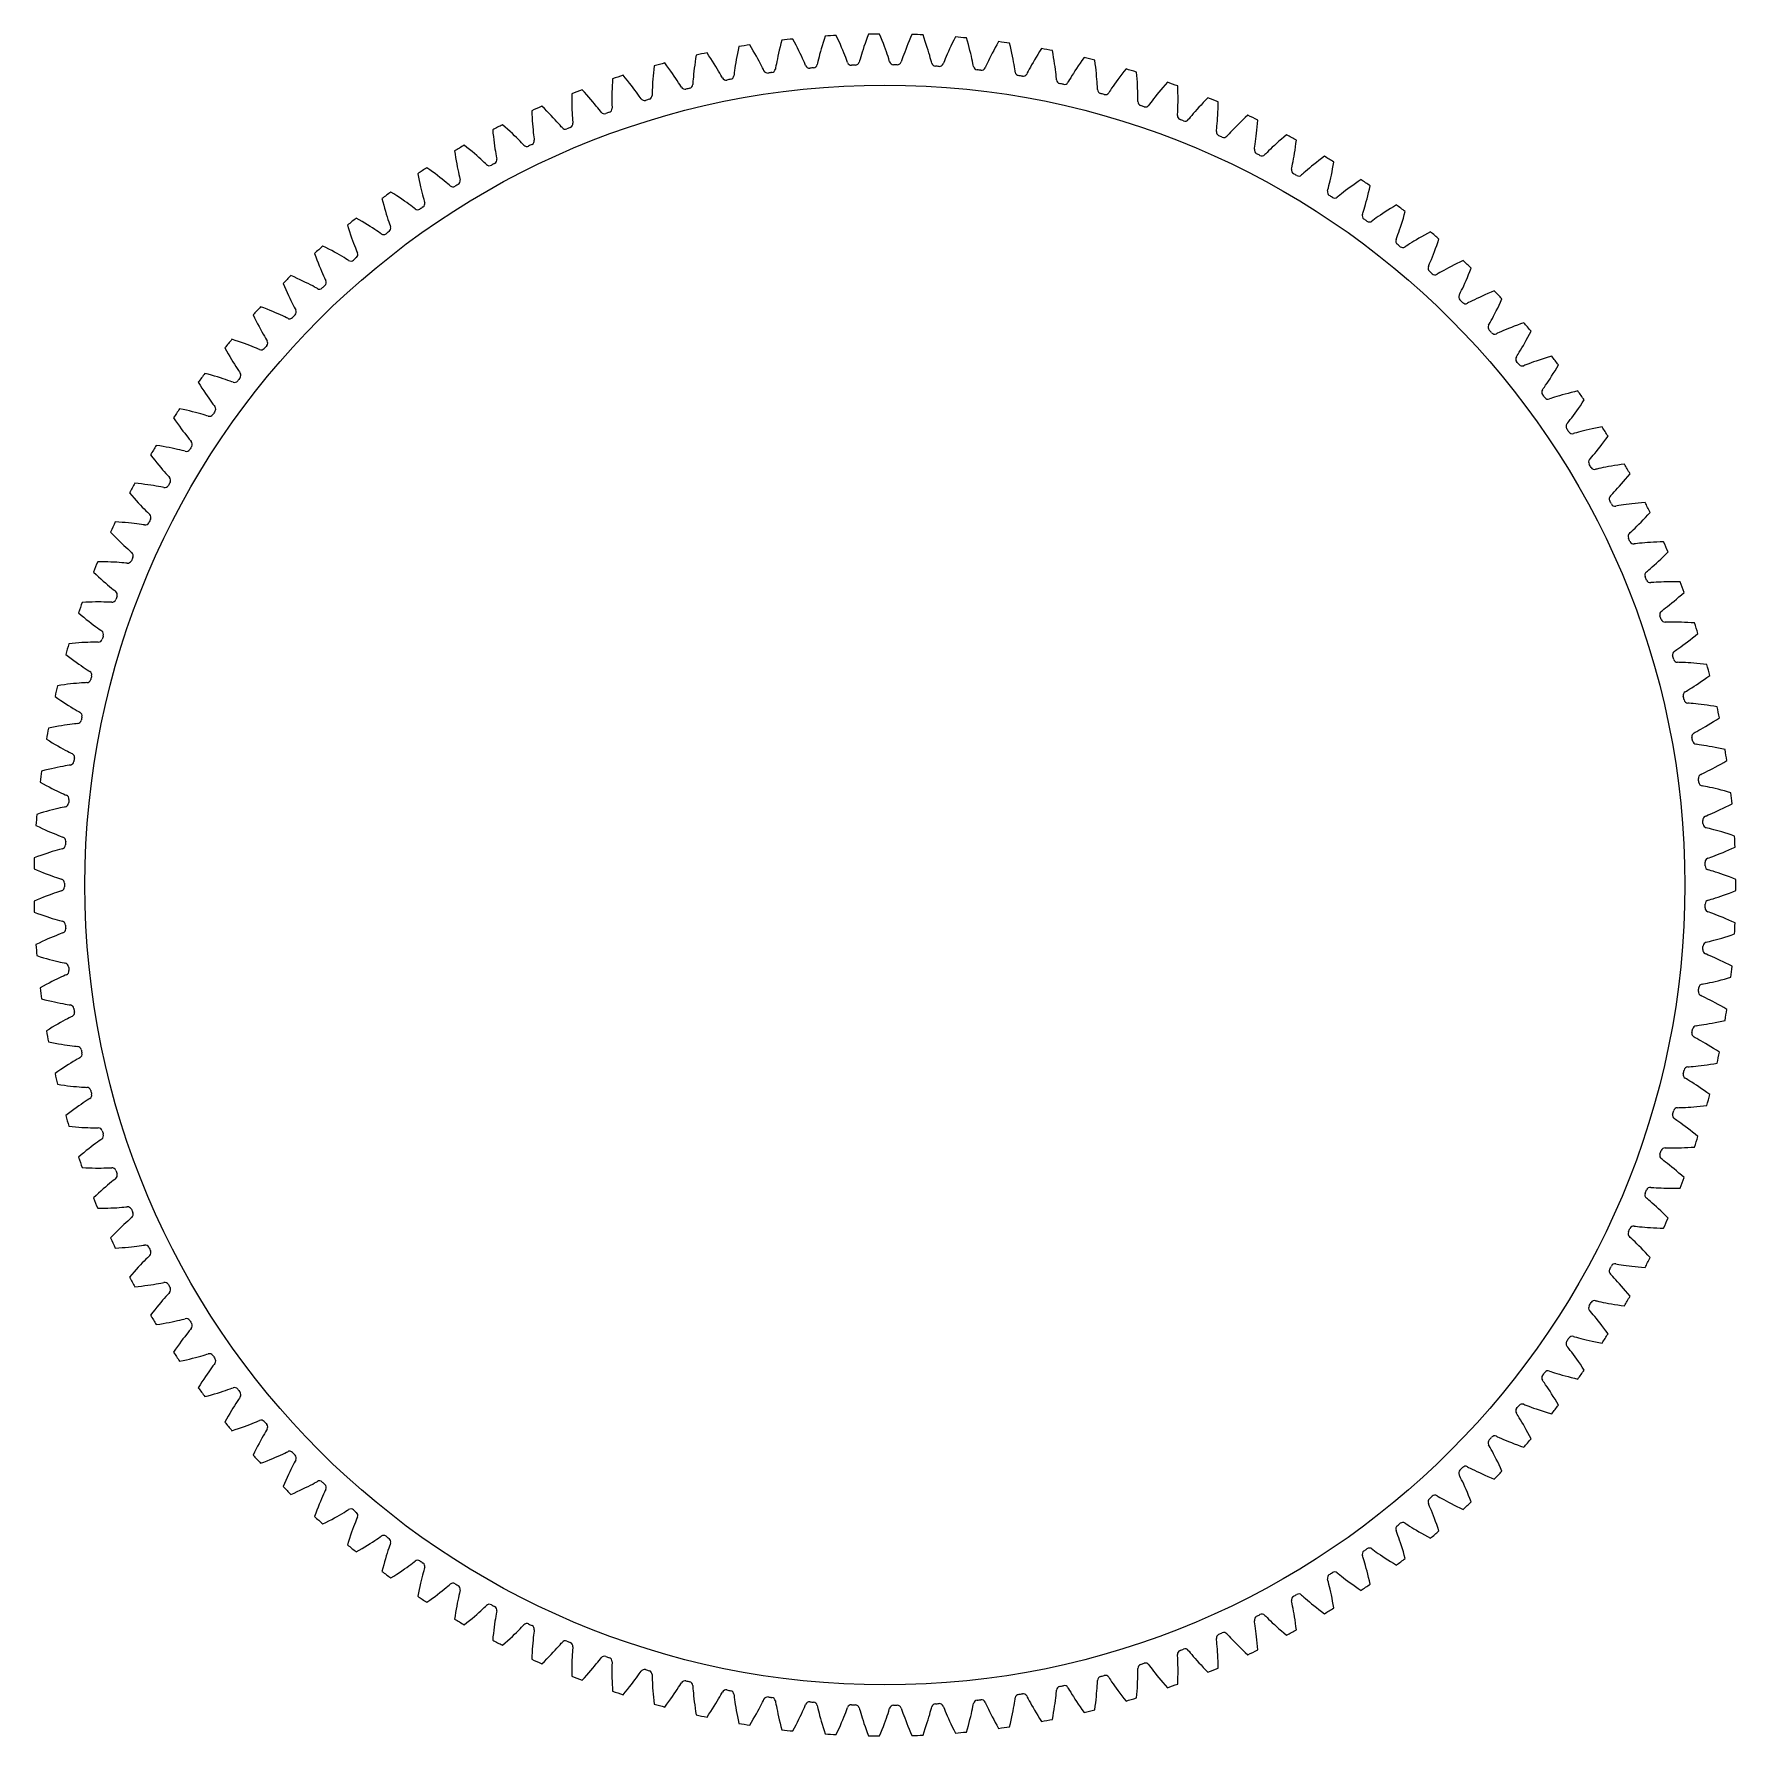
# Model space of a CAD drawing. Header units: millimetres. Extents: x -62 to 62, y -62 to 62.
import ezdxf

# ---------------------------------------------------------------- set-up
doc = ezdxf.new("R2010")
doc.units = ezdxf.units.MM

msp = doc.modelspace()

# ---------------------------------------------------------------- linework, layer by layer
at = {"layer": 'bore'}
msp.add_circle((0, 0), 58.75, dxfattribs=at)
at = {"layer": 'thin_ring_external'}
for p, q in [((-10.783593, 61.321886), (-10.833212, 61.079408)), ((-10.729548, 61.572127), (-10.783593, 61.321886)), ((-9.794541, 61.487613), (-9.927206, 61.706568)), ((-9.668592, 61.274553), (-9.794541, 61.487613)), ((-9.549443, 61.067945), (-9.668592, 61.274553)), ((-7.75752, 61.321339), (-7.810035, 61.09855)), ((-7.700329, 61.552884), (-7.75752, 61.321339)), ((-7.638395, 61.792512), (-7.700329, 61.552884)), ((-7.571642, 62.039667), (-7.638395, 61.792512)), ((-6.642171, 61.907521), (-6.763482, 62.132965)), ((-6.527265, 61.688308), (-6.642171, 61.907521)), ((-6.418821, 61.475885), (-6.527265, 61.688308)), ((-6.316924, 61.270922), (-6.418821, 61.475885)), ((-6.221704, 61.07424), (-6.316924, 61.270922)), ((-4.680119, 61.417635), (-4.738843, 61.207154)), ((-4.616297, 61.637452), (-4.680119, 61.417635)), ((-4.547358, 61.865775), (-4.616297, 61.637452)), ((-4.473269, 62.101928), (-4.547358, 61.865775)), ((-4.393983, 62.345352), (-4.473269, 62.101928)), ((-3.472471, 62.16592), (-3.582114, 62.397263)), ((-3.368909, 61.941125), (-3.472471, 62.16592)), ((-3.271453, 61.723442), (-3.368909, 61.941125)), ((-3.180154, 61.513544), (-3.271453, 61.723442)), ((-3.095101, 61.312256), (-3.180154, 61.513544)), ((-3.016441, 61.120629), (-3.095101, 61.312256)), ((-1.607388, 61.369281), (-1.671148, 61.172195)), ((-1.537993, 61.576489), (-1.607388, 61.369281)), ((-1.46303, 61.792761), (-1.537993, 61.576489)), ((-1.382523, 62.017265), (-1.46303, 61.792761)), ((-1.296472, 62.249328), (-1.382523, 62.017265)), ((-1.204861, 62.488385), (-1.296472, 62.249328)), ((-0.293713, 62.262134), (-0.3914, 62.498774)), ((-0.201764, 62.032345), (-0.293713, 62.262134)), ((-0.115549, 61.80997), (-0.201764, 62.032345)), ((-0.035087, 61.595683), (-0.115549, 61.80997)), ((0.039576, 61.390315), (-0.035087, 61.595683)), ((0.108349, 61.194922), (0.039576, 61.390315)), ((1.528261, 61.371303), (1.45452, 61.177729)), ((1.608145, 61.574697), (1.528261, 61.371303)), ((1.694054, 61.786859), (1.608145, 61.574697)), ((1.785919, 62.00696), (1.694054, 61.786859)), ((1.883707, 62.234326), (1.785919, 62.00696)), ((1.987405, 62.468394), (1.883707, 62.234326)), ((2.885812, 62.195914), (2.800336, 62.437233)), ((2.965908, 61.96173), (2.885812, 62.195914)), ((3.040655, 61.735242), (2.965908, 61.96173)), ((3.11007, 61.517127), (3.040655, 61.735242)), ((3.174151, 61.308214), (3.11007, 61.517127)), ((3.232857, 61.109564), (3.174151, 61.308214)), ((4.750088, 61.412263), (4.659923, 61.213213)), ((4.846717, 61.619762), (4.750088, 61.412263)), ((4.949701, 61.834885), (4.846717, 61.619762)), ((5.058971, 62.056961), (4.949701, 61.834885)), ((5.174486, 62.285429), (5.058971, 62.056961)), ((6.057808, 61.967432), (5.984765, 62.212801)), ((6.125842, 61.729463), (6.057808, 61.967432)), ((6.188927, 61.499455), (6.125842, 61.729463)), ((6.247115, 61.278079), (6.188927, 61.499455)), ((6.300444, 61.066167), (6.247115, 61.278079)), ((7.986737, 61.291906), (7.879638, 61.089612)), ((8.100571, 61.50149), (7.986737, 61.291906)), ((8.221037, 61.717697), (8.100571, 61.50149)), ((8.348067, 61.939969), (8.221037, 61.717697)), ((9.213999, 61.577283), (9.153581, 61.826062)), ((9.269794, 61.336151), (9.213999, 61.577283)), ((9.321052, 61.103222), (9.269794, 61.336151)), ((11.499869, 61.432915), (11.361656, 61.217419)), ((12.346153, 61.026487), (12.298516, 61.278026)), ((-16.953217, 60.156782), (-16.981459, 59.902335)), ((-16.014466, 60.168069), (-16.16877, 60.372352)), ((-15.867444, 59.968965), (-16.014466, 60.168069)), ((-13.971109, 60.210413), (-14.000628, 59.98343)), ((-13.937831, 60.446583), (-13.971109, 60.210413)), ((-13.900659, 60.691279), (-13.937831, 60.446583)), ((-13.859461, 60.943952), (-13.900659, 60.691279)), ((-12.921359, 60.907291), (-13.06503, 61.119187)), ((-12.784695, 60.70094), (-12.921359, 60.907291)), ((-12.655152, 60.500685), (-12.784695, 60.70094)), ((-12.532882, 60.307183), (-12.655152, 60.500685)), ((-12.4181, 60.121237), (-12.532882, 60.307183)), ((-12.31111, 59.943863), (-12.4181, 60.121237)), ((-11.018444, 60.007946), (-11.043542, 59.82999)), ((-10.989455, 60.200183), (-11.018444, 60.007946)), ((-10.956527, 60.404693), (-10.989455, 60.200183)), ((-10.919576, 60.620065), (-10.956527, 60.404693)), ((-10.878505, 60.845245), (-10.919576, 60.620065)), ((-10.833212, 61.079408), (-10.878505, 60.845245)), ((-9.437213, 60.868452), (-9.549443, 61.067945)), ((-9.332075, 60.676888), (-9.437213, 60.868452)), ((-9.234281, 60.494282), (-9.332075, 60.676888)), ((-9.144213, 60.321995), (-9.234281, 60.494282)), ((-9.062477, 60.16194), (-9.144213, 60.321995)), ((-8.990134, 60.017082), (-9.062477, 60.16194)), ((-8.929378, 59.892923), (-8.990134, 60.017082)), ((-8.02747, 60.020462), (-8.044723, 59.927229)), ((-8.003522, 60.156598), (-8.02747, 60.020462)), ((-7.974181, 60.315835), (-8.003522, 60.156598)), ((-7.940029, 60.492278), (-7.974181, 60.315835)), ((-7.901263, 60.682783), (-7.940029, 60.492278)), ((-7.857935, 60.885345), (-7.901263, 60.682783)), ((-7.810035, 61.09855), (-7.857935, 60.885345)), ((-6.133362, 60.886879), (-6.221704, 61.07424)), ((-6.052208, 60.710217), (-6.133362, 60.886879)), ((-5.978751, 60.546197), (-6.052208, 60.710217)), ((-5.913899, 60.397835), (-5.978751, 60.546197)), ((-5.859562, 60.270736), (-5.913899, 60.397835)), ((-5.82152, 60.183887), (-5.859562, 60.270736)), ((-4.952318, 60.352056), (-4.974309, 60.259826)), ((-4.921451, 60.486792), (-4.952318, 60.352056)), ((-4.884017, 60.644322), (-4.921451, 60.486792)), ((-4.8409, 60.818792), (-4.884017, 60.644322)), ((-4.792457, 61.007069), (-4.8409, 60.818792)), ((-4.738843, 61.207154), (-4.792457, 61.007069)), ((-2.944413, 60.940054), (-3.016441, 61.120629)), ((-2.879427, 60.772497), (-2.944413, 60.940054)), ((-2.822235, 60.621017), (-2.879427, 60.772497)), ((-2.774459, 60.491309), (-2.822235, 60.621017)), ((-2.740901, 60.402631), (-2.774459, 60.491309)), ((-1.864246, 60.526198), (-1.890918, 60.435211)), ((-1.826539, 60.659183), (-1.864246, 60.526198)), ((-1.781111, 60.814596), (-1.826539, 60.659183)), ((-1.729142, 60.986636), (-1.781111, 60.814596)), ((-1.671148, 61.172195), (-1.729142, 60.986636)), ((0.171063, 61.010904), (0.108349, 61.194922)), ((0.227409, 60.840248), (0.171063, 61.010904)), ((0.276791, 60.686045), (0.227409, 60.840248)), ((0.317882, 60.554067), (0.276791, 60.686045)), ((0.346869, 60.463791), (0.317882, 60.554067)), ((1.228689, 60.542435), (1.197406, 60.452928)), ((1.273137, 60.67332), (1.228689, 60.542435)), ((1.326442, 60.826212), (1.273137, 60.67332)), ((1.387127, 60.995374), (1.326442, 60.826212)), ((1.45452, 61.177729), (1.387127, 60.995374)), ((3.286093, 60.922585), (3.232857, 61.109564)), ((3.333651, 60.749274), (3.286093, 60.922585)), ((3.375096, 60.59275), (3.333651, 60.749274)), ((3.409394, 60.458846), (3.375096, 60.59275)), ((3.433733, 60.367208), (3.409394, 60.458846)), ((4.318419, 60.400723), (4.282607, 60.312931)), ((4.369492, 60.529168), (4.318419, 60.400723)), ((4.430534, 60.679138), (4.369492, 60.529168)), ((4.499778, 60.844981), (4.430534, 60.679138)), ((4.576394, 61.023658), (4.499778, 60.844981)), ((4.659923, 61.213213), (4.576394, 61.023658)), ((6.348931, 60.864778), (6.300444, 61.066167)), ((6.39255, 60.675325), (6.348931, 60.864778)), ((6.431197, 60.499811), (6.39255, 60.675325)), ((6.464595, 60.341376), (6.431197, 60.499811)), ((6.492011, 60.205896), (6.464595, 60.341376)), ((6.51164, 60.113134), (6.492011, 60.205896)), ((7.396883, 60.101433), (7.356635, 60.015583)), ((7.454448, 60.227103), (7.396883, 60.101433)), ((7.523068, 60.37376), (7.454448, 60.227103)), ((7.600689, 60.535851), (7.523068, 60.37376)), ((7.686328, 60.710382), (7.600689, 60.535851)), ((7.779427, 60.895426), (7.686328, 60.710382)), ((7.879638, 61.089612), (7.779427, 60.895426)), ((9.367861, 60.879164), (9.321052, 61.103222)), ((9.4103, 60.664806), (9.367861, 60.879164)), ((9.448441, 60.461204), (9.4103, 60.664806)), ((9.482329, 60.26977), (9.448441, 60.461204)), ((9.511964, 60.092512), (9.482329, 60.26977)), ((9.537229, 59.932578), (9.511964, 60.092512)), ((10.681771, 60.06879), (10.595974, 59.910874)), ((10.77621, 60.238721), (10.681771, 60.06879)), ((10.878636, 60.418769), (10.77621, 60.238721)), ((10.988632, 60.607585), (10.878636, 60.418769)), ((11.10592, 60.804147), (10.988632, 60.607585)), ((11.230307, 61.007645), (11.10592, 60.804147)), ((11.361656, 61.217419), (11.230307, 61.007645)), ((12.389562, 60.782821), (12.346153, 61.026487)), ((12.42886, 60.547578), (12.389562, 60.782821)), ((12.464167, 60.321422), (12.42886, 60.547578)), ((12.495606, 60.105176), (12.464167, 60.321422)), ((12.523301, 59.899892), (12.495606, 60.105176)), ((14.196129, 60.157757), (14.068957, 59.96744)), ((14.330744, 60.354638), (14.196129, 60.157757)), ((14.472633, 60.557432), (14.330744, 60.354638)), ((14.621669, 60.765589), (14.472633, 60.557432)), ((15.446097, 60.31648), (15.411365, 60.570123)), ((15.477008, 60.070915), (15.446097, 60.31648)), ((15.504243, 59.833972), (15.477008, 60.070915)), ((-20.017956, 58.957112), (-20.029979, 58.709901)), ((-20.002743, 59.21267), (-20.017956, 58.957112)), ((-19.065793, 59.271875), (-19.230327, 59.468013)), ((-18.908797, 59.080538), (-19.065793, 59.271875)), ((-18.759506, 58.894539), (-18.908797, 59.080538)), ((-18.618139, 58.714516), (-18.759506, 58.894539)), ((-17.071847, 58.765485), (-17.081078, 58.571294)), ((-17.059948, 58.972286), (-17.071847, 58.765485)), ((-17.045155, 59.190304), (-17.059948, 58.972286)), ((-17.027264, 59.418499), (-17.045155, 59.190304)), ((-17.006088, 59.65606), (-17.027264, 59.418499)), ((-16.981459, 59.902335), (-17.006088, 59.65606)), ((-15.727845, 59.775586), (-15.867444, 59.968965)), ((-15.595854, 59.588579), (-15.727845, 59.775586)), ((-15.471727, 59.408737), (-15.595854, 59.588579)), ((-15.35582, 59.237057), (-15.471727, 59.408737)), ((-15.248649, 59.074854), (-15.35582, 59.237057)), ((-15.151016, 58.923969), (-15.248649, 59.074854)), ((-15.064277, 58.787246), (-15.151016, 58.923969)), ((-14.991175, 58.66993), (-15.064277, 58.787246)), ((-14.106977, 58.888787), (-14.114632, 58.794281)), ((-14.097039, 59.026657), (-14.106977, 58.888787)), ((-14.084091, 59.188055), (-14.097039, 59.026657)), ((-14.068112, 59.367061), (-14.084091, 59.188055)), ((-14.048977, 59.560527), (-14.068112, 59.367061)), ((-14.026534, 59.766452), (-14.048977, 59.560527)), ((-14.000628, 59.98343), (-14.026534, 59.766452)), ((-12.212361, 59.7764), (-12.31111, 59.943863)), ((-12.12256, 59.620726), (-12.212361, 59.7764)), ((-12.042915, 59.479752), (-12.12256, 59.620726)), ((-11.975899, 59.358857), (-12.042915, 59.479752)), ((-11.929197, 59.276341), (-11.975899, 59.358857)), ((-11.081679, 59.532281), (-11.094149, 59.438289)), ((-11.064714, 59.669463), (-11.081679, 59.532281)), ((-11.043542, 59.82999), (-11.064714, 59.669463)), ((-8.886951, 59.80813), (-8.929378, 59.892923)), ((9.557692, 59.795875), (9.537229, 59.932578)), ((9.572558, 59.702232), (9.557692, 59.795875)), ((10.456049, 59.645345), (10.41147, 59.561662)), ((10.519955, 59.767911), (10.456049, 59.645345)), ((10.595974, 59.910874), (10.519955, 59.767911)), ((12.54737, 59.706978), (12.523301, 59.899892)), ((12.567915, 59.528438), (12.54737, 59.706978)), ((12.584981, 59.367423), (12.567915, 59.528438)), ((12.598437, 59.229853), (12.584981, 59.367423)), ((12.608503, 59.135573), (12.598437, 59.229853)), ((13.487936, 59.033649), (13.439142, 58.952352)), ((13.558018, 59.152792), (13.487936, 59.033649)), ((13.641237, 59.291687), (13.558018, 59.152792)), ((13.734985, 59.445016), (13.641237, 59.291687)), ((13.837978, 59.609903), (13.734985, 59.445016)), ((13.949464, 59.784487), (13.837978, 59.609903)), ((14.068957, 59.96744), (13.949464, 59.784487)), ((15.527956, 59.606309), (15.504243, 59.833972)), ((15.548312, 59.388739), (15.527956, 59.606309)), ((15.565489, 59.182309), (15.548312, 59.388739)), ((15.579677, 58.988417), (15.565489, 59.182309)), ((15.591079, 58.809062), (15.579677, 58.988417)), ((15.599901, 58.647385), (15.591079, 58.809062)), ((16.863644, 58.82557), (16.752367, 58.666157)), ((16.983899, 58.994233), (16.863644, 58.82557)), ((17.112578, 59.170847), (16.983899, 58.994233)), ((17.249301, 59.354421), (17.112578, 59.170847)), ((17.393794, 59.544173), (17.249301, 59.354421)), ((17.545852, 59.739457), (17.393794, 59.544173)), ((17.705323, 59.939733), (17.545852, 59.739457)), ((18.505743, 59.449113), (18.484009, 59.704199)), ((18.524076, 59.20229), (18.505743, 59.449113)), ((18.539177, 58.964266), (18.524076, 59.20229)), ((18.551234, 58.735689), (18.539177, 58.964266)), ((20.573297, 58.765628), (20.411466, 58.578363)), ((20.742786, 58.9575), (20.573297, 58.765628)), ((-23.000085, 58.114078), (-23.002229, 57.858077)), ((-23.002229, 57.858077), (-23.001613, 57.610575)), ((-23.001613, 57.610575), (-22.99845, 57.372093)), ((-22.06738, 58.221047), (-22.241714, 58.408528)), ((-21.900819, 58.037976), (-22.06738, 58.221047)), ((-21.742225, 57.859843), (-21.900819, 58.037976)), ((-21.59185, 57.687273), (-21.742225, 57.859843)), ((-21.450029, 57.521028), (-21.59185, 57.687273)), ((-21.317217, 57.362064), (-21.450029, 57.521028)), ((-20.048854, 58.024269), (-20.050178, 57.81713)), ((-20.050178, 57.81713), (-20.049482, 57.622721)), ((-20.049482, 57.622721), (-20.047121, 57.443019)), ((-20.045212, 58.242758), (-20.048854, 58.024269)), ((-20.038996, 58.471569), (-20.045212, 58.242758)), ((-20.029979, 58.709901), (-20.038996, 58.471569)), ((-18.484991, 58.541246), (-18.618139, 58.714516)), ((-18.360468, 58.375709), (-18.484991, 58.541246)), ((-18.245156, 58.219189), (-18.360468, 58.375709)), ((-18.139945, 58.073487), (-18.245156, 58.219189)), ((-18.046338, 57.94137), (-18.139945, 58.073487)), ((-17.967342, 57.827941), (-18.046338, 57.94137)), ((-17.912468, 57.750618), (-17.967342, 57.827941)), ((-17.095472, 58.09166), (-17.098291, 57.996886)), ((-17.092586, 58.229856), (-17.095472, 58.09166)), ((-17.087896, 58.391706), (-17.092586, 58.229856)), ((-17.081078, 58.571294), (-17.087896, 58.391706)), ((-14.940321, 58.589906), (-14.991175, 58.66993)), ((15.606315, 58.509307), (15.599901, 58.647385)), ((15.611553, 58.414636), (15.606315, 58.509307)), ((16.484635, 58.26794), (16.431754, 58.189241)), ((16.560709, 58.38335), (16.484635, 58.26794)), ((16.650912, 58.517814), (16.560709, 58.38335)), ((16.752367, 58.666157), (16.650912, 58.517814)), ((18.560455, 58.517364), (18.551234, 58.735689)), ((18.567068, 58.310326), (18.560455, 58.517364)), ((18.571338, 58.115963), (18.567068, 58.310326)), ((18.573567, 57.936259), (18.571338, 58.115963)), ((18.573477, 57.636117), (18.574122, 57.774343)), ((18.573875, 57.541303), (18.573477, 57.636117)), ((18.574122, 57.774343), (18.573567, 57.936259)), ((19.617146, 57.591276), (19.520195, 57.461593)), ((19.726043, 57.734244), (19.617146, 57.591276)), ((19.845315, 57.887767), (19.726043, 57.734244)), ((19.974025, 58.050071), (19.845315, 57.887767)), ((20.111554, 58.219883), (19.974025, 58.050071)), ((20.257473, 58.396237), (20.111554, 58.219883)), ((20.411466, 58.578363), (20.257473, 58.396237)), ((21.517111, 58.426651), (21.508429, 58.682514)), ((21.522816, 58.179214), (21.517111, 58.426651)), ((21.525744, 57.940729), (21.522816, 58.179214)), ((21.524175, 57.493324), (21.526114, 57.711834)), ((21.526114, 57.711834), (21.525744, 57.940729)), ((23.547068, 57.638487), (23.375886, 57.45973)), ((23.726133, 57.821455), (23.547068, 57.638487)), ((24.472342, 57.25176), (24.476737, 57.507733)), ((-25.937422, 56.863874), (-25.926492, 56.608097)), ((-25.926492, 56.608097), (-25.913239, 56.360949)), ((-25.913239, 56.360949), (-25.897903, 56.12294)), ((-25.011396, 57.018328), (-25.195075, 57.196663)), ((-24.835704, 56.844), (-25.011396, 57.018328)), ((-24.668221, 56.674197), (-24.835704, 56.844)), ((-24.509232, 56.50953), (-24.668221, 56.674197)), ((-24.359107, 56.350744), (-24.509232, 56.50953)), ((-24.218351, 56.198769), (-24.359107, 56.350744)), ((-22.99845, 57.372093), (-22.992974, 57.143264)), ((-22.992974, 57.143264), (-22.985455, 56.924874)), ((-22.985455, 56.924874), (-22.976201, 56.717937)), ((-22.976201, 56.717937), (-22.965579, 56.523817)), ((-22.965579, 56.523817), (-22.954045, 56.34447)), ((-22.954045, 56.34447), (-22.942204, 56.182986)), ((-21.194062, 57.211637), (-21.317217, 57.362064)), ((-21.08155, 57.071497), (-21.194062, 57.211637)), ((-20.981318, 56.944332), (-21.08155, 57.071497)), ((-20.896633, 56.835084), (-20.981318, 56.944332)), ((-20.837883, 56.760664), (-20.896633, 56.835084)), ((-20.047121, 57.443019), (-20.043541, 57.281141)), ((-20.043541, 57.281141), (-20.039366, 57.142978)), ((-20.039366, 57.142978), (-20.037342, 57.048183)), ((19.438328, 57.350218), (19.381497, 57.274322)), ((19.520195, 57.461593), (19.438328, 57.350218)), ((21.487739, 56.51785), (21.492183, 56.612562)), ((21.492183, 56.612562), (21.499885, 56.750574)), ((21.499885, 56.750574), (21.507598, 56.912307)), ((21.507598, 56.912307), (21.514548, 57.09189)), ((21.514548, 57.09189), (21.520209, 57.286218)), ((21.520209, 57.286218), (21.524175, 57.493324)), ((22.341308, 56.282875), (22.280676, 56.20998)), ((22.428755, 56.389925), (22.341308, 56.282875)), ((22.532201, 56.514488), (22.428755, 56.389925)), ((22.648256, 56.65171), (22.532201, 56.514488)), ((22.775212, 56.798943), (22.648256, 56.65171)), ((22.912041, 56.954462), (22.775212, 56.798943)), ((23.058062, 57.117031), (22.912041, 56.954462)), ((23.212794, 57.285704), (23.058062, 57.117031)), ((23.375886, 57.45973), (23.212794, 57.285704)), ((24.417205, 56.112657), (24.431741, 56.31929)), ((24.431741, 56.31929), (24.444835, 56.537417)), ((24.444835, 56.537417), (24.456153, 56.766032)), ((24.456153, 56.766032), (24.465406, 57.004355)), ((24.465406, 57.004355), (24.472342, 57.25176)), ((26.459408, 56.360974), (26.279321, 56.19119)), ((26.647581, 56.534559), (26.459408, 56.360974)), ((-28.807091, 55.465318), (-28.783115, 55.210433)), ((-28.783115, 55.210433), (-28.75726, 54.964284)), ((-27.89016, 55.666854), (-28.082705, 55.835577)), ((-27.705796, 55.501725), (-27.89016, 55.666854)), ((-27.529861, 55.340695), (-27.705796, 55.501725)), ((-27.362671, 55.184361), (-27.529861, 55.340695)), ((-27.204634, 55.033447), (-27.362671, 55.184361)), ((-27.056302, 54.888858), (-27.204634, 55.033447)), ((-25.897903, 56.12294), (-25.88075, 55.894689)), ((-25.88075, 55.894689), (-25.86209, 55.676967)), ((-25.86209, 55.676967), (-25.842281, 55.470773)), ((-25.842281, 55.470773), (-25.821762, 55.277449)), ((-25.821762, 55.277449), (-25.801085, 55.098924)), ((-25.801085, 55.098924), (-25.781014, 54.938256)), ((-24.087676, 56.054827), (-24.218351, 56.198769)), ((-23.968154, 55.920614), (-24.087676, 56.054827)), ((-23.861561, 55.798733), (-23.968154, 55.920614)), ((-23.771408, 55.693952), (-23.861561, 55.798733)), ((-23.708934, 55.622628), (-23.771408, 55.693952)), ((-22.942204, 56.182986), (-22.93098, 56.045216)), ((-22.93098, 56.045216), (-22.924119, 55.950649)), ((24.345545, 55.346949), (24.354819, 55.44131)), ((24.354819, 55.44131), (24.369558, 55.578749)), ((24.369558, 55.578749), (24.385519, 55.739877)), ((24.385519, 55.739877), (24.401629, 55.918872)), ((24.401629, 55.918872), (24.417205, 56.112657)), ((25.186002, 55.068697), (25.121727, 54.998993)), ((25.278801, 55.171142), (25.186002, 55.068697)), ((25.388473, 55.290261), (25.278801, 55.171142)), ((25.511383, 55.421377), (25.388473, 55.290261)), ((25.645691, 55.561936), (25.511383, 55.421377)), ((25.790282, 55.710266), (25.645691, 55.561936)), ((25.944413, 55.865167), (25.790282, 55.710266)), ((26.107557, 56.025719), (25.944413, 55.865167)), ((26.279321, 56.19119), (26.107557, 56.025719)), ((27.275568, 54.998325), (27.299782, 55.215499)), ((27.299782, 55.215499), (27.322758, 55.443238)), ((27.322758, 55.443238), (27.344168, 55.680778)), ((27.344168, 55.680778), (27.363729, 55.927506)), ((27.363729, 55.927506), (27.381187, 56.182921)), ((29.499509, 55.100172), (29.302718, 54.936421)), ((-31.601606, 53.922059), (-31.564647, 53.668731)), ((-30.696161, 54.170152), (-30.89707, 54.328823)), ((-30.503606, 54.014651), (-30.696161, 54.170152)), ((-30.319679, 53.862815), (-30.503606, 54.014651)), ((-30.144724, 53.715222), (-30.319679, 53.862815)), ((-28.75726, 54.964284), (-28.729791, 54.727368)), ((-28.729791, 54.727368), (-28.701006, 54.500291)), ((-28.701006, 54.500291), (-28.671253, 54.283806)), ((-28.671253, 54.283806), (-28.640942, 54.078892)), ((-28.640942, 54.078892), (-28.610578, 53.886868)), ((-28.610578, 53.886868), (-28.580813, 53.709632)), ((-26.918448, 54.751775), (-27.056302, 54.888858)), ((-26.792229, 54.62384), (-26.918448, 54.751775)), ((-26.679551, 54.507561), (-26.792229, 54.62384)), ((-26.584166, 54.40752), (-26.679551, 54.507561)), ((-26.518132, 54.339479), (-26.584166, 54.40752)), ((-25.781014, 54.938256), (-25.76277, 54.801239)), ((-25.76277, 54.801239), (-25.751089, 54.707145)), ((27.139835, 54.031654), (27.153916, 54.125419)), ((27.153916, 54.125419), (27.175653, 54.261926)), ((27.175653, 54.261926), (27.199821, 54.422029)), ((27.199821, 54.422029), (27.22505, 54.599967)), ((27.22505, 54.599967), (27.2505, 54.792704)), ((27.2505, 54.792704), (27.275568, 54.998325)), ((28.062898, 53.808424), (27.964988, 53.710851)), ((28.178508, 53.921787), (28.062898, 53.808424)), ((28.307953, 54.046457), (28.178508, 53.921787)), ((28.449263, 54.179974), (28.307953, 54.046457)), ((28.601239, 54.320728), (28.449263, 54.179974)), ((28.763079, 54.467557), (28.601239, 54.320728)), ((28.934207, 54.61957), (28.763079, 54.467557)), ((29.114197, 54.776054), (28.934207, 54.61957)), ((29.302718, 54.936421), (29.114197, 54.776054)), ((30.048235, 53.533877), (30.083508, 53.74953)), ((30.083508, 53.74953), (30.118082, 53.975799)), ((30.118082, 53.975799), (30.151593, 54.211936)), ((30.151593, 54.211936), (30.183726, 54.457344)), ((30.183726, 54.457344), (30.214203, 54.711534)), ((-33.42208, 52.532125), (-33.630829, 52.680332)), ((-33.221836, 52.38666), (-33.42208, 52.532125)), ((-31.564647, 53.668731), (-31.526257, 53.424224)), ((-31.526257, 53.424224), (-31.486726, 53.18902)), ((-31.486726, 53.18902), (-31.446385, 52.963708)), ((-31.446385, 52.963708), (-31.405616, 52.749025)), ((-31.405616, 52.749025), (-31.364882, 52.545926)), ((-31.364882, 52.545926), (-31.324753, 52.355703)), ((-29.979188, 53.572574), (-30.144724, 53.715222)), ((-29.823666, 53.435748), (-29.979188, 53.572574)), ((-29.678992, 53.305883), (-29.823666, 53.435748)), ((-29.546406, 53.184559), (-29.678992, 53.305883)), ((-29.427938, 53.074185), (-29.546406, 53.184559)), ((-29.327569, 52.979145), (-29.427938, 53.074185)), ((-29.258146, 52.914565), (-29.327569, 52.979145)), ((-28.580813, 53.709632), (-28.552564, 53.550198)), ((-28.552564, 53.550198), (-28.527348, 53.414291)), ((-28.527348, 53.414291), (-28.510878, 53.320917)), ((27.964988, 53.710851), (27.897238, 53.644519)), ((29.863321, 52.575397), (29.882171, 52.66832)), ((29.882171, 52.66832), (29.91085, 52.803539)), ((29.91085, 52.803539), (29.943161, 52.962199)), ((29.943161, 52.962199), (29.977443, 53.138617)), ((29.977443, 53.138617), (30.012701, 53.329803)), ((30.012701, 53.329803), (30.048235, 53.533877)), ((31.030671, 52.530536), (30.89503, 52.412638)), ((31.178614, 52.656663), (31.030671, 52.530536)), ((31.337579, 52.789473), (31.178614, 52.656663)), ((31.506705, 52.927847), (31.337579, 52.789473)), ((31.685372, 53.070924), (31.506705, 52.927847)), ((31.873117, 53.218014), (31.685372, 53.070924)), ((32.06958, 53.368545), (31.873117, 53.218014)), ((32.274476, 53.522034), (32.06958, 53.368545)), ((32.834831, 52.367543), (32.880356, 52.601661)), ((32.880356, 52.601661), (32.924977, 52.845109)), ((32.924977, 52.845109), (32.968394, 53.09741)), ((-34.313676, 52.238124), (-34.26383, 51.987014)), ((-34.26383, 51.987014), (-34.213006, 51.744785)), ((-34.213006, 51.744785), (-34.161517, 51.511907)), ((-34.161517, 51.511907), (-34.109723, 51.288948)), ((-34.109723, 51.288948), (-34.058046, 51.076628)), ((-33.030396, 52.244413), (-33.221836, 52.38666)), ((-32.848133, 52.105946), (-33.030396, 52.244413)), ((-32.675529, 51.971937), (-32.848133, 52.105946)), ((-32.513224, 51.84323), (-32.675529, 51.971937)), ((-32.362108, 51.720921), (-32.513224, 51.84323)), ((-32.2235, 51.606526), (-32.362108, 51.720921)), ((-32.09955, 51.502345), (-32.2235, 51.606526)), ((-31.994459, 51.412554), (-32.09955, 51.502345)), ((-31.92183, 51.351603), (-31.994459, 51.412554)), ((-31.324753, 52.355703), (-31.285977, 52.180218)), ((-31.285977, 52.180218), (-31.249624, 52.022434)), ((-31.249624, 52.022434), (-31.217501, 51.887992)), ((-31.217501, 51.887992), (-31.196285, 51.795581)), ((30.671018, 52.212879), (30.599969, 52.150093)), ((30.773781, 52.305325), (30.671018, 52.212879)), ((30.89503, 52.412638), (30.773781, 52.305325)), ((32.568013, 51.207394), (32.608383, 51.364198)), ((32.608383, 51.364198), (32.651628, 51.538635)), ((32.651628, 51.538635), (32.696603, 51.727771)), ((32.696603, 51.727771), (32.742511, 51.929764)), ((32.742511, 51.929764), (32.788748, 52.143335)), ((32.788748, 52.143335), (32.834831, 52.367543)), ((34.168133, 51.250055), (33.992163, 51.120497)), ((34.353873, 51.383822), (34.168133, 51.250055)), ((34.548884, 51.521133), (34.353873, 51.383822)), ((34.752777, 51.661437), (34.548884, 51.521133)), ((34.965243, 51.804264), (34.752777, 51.661437)), ((35.580331, 51.095006), (35.636574, 51.344762)), ((-36.936225, 50.417906), (-36.873622, 50.169668)), ((-36.873622, 50.169668), (-36.810496, 49.930351)), ((-36.060804, 50.757049), (-36.276848, 50.894403)), ((-35.853394, 50.621998), (-36.060804, 50.757049)), ((-35.65494, 50.489711), (-35.853394, 50.621998)), ((-35.465845, 50.360731), (-35.65494, 50.489711)), ((-35.286623, 50.23571), (-35.465845, 50.360731)), ((-35.117958, 50.115459), (-35.286623, 50.23571)), ((-34.960794, 50.001026), (-35.117958, 50.115459)), ((-34.816526, 49.893857), (-34.960794, 50.001026)), ((-34.058046, 51.076628), (-34.006994, 50.875873)), ((-34.006994, 50.875873), (-33.957204, 50.687947)), ((-33.957204, 50.687947), (-33.909519, 50.514671)), ((-33.909519, 50.514671), (-33.865157, 50.35895)), ((-33.865157, 50.35895), (-33.826211, 50.226323)), ((-33.826211, 50.226323), (-33.800304, 50.135115)), ((32.508897, 50.981976), (32.532467, 51.073816)), ((32.532467, 51.073816), (32.568013, 51.207394)), ((33.29703, 50.57869), (33.222867, 50.519614)), ((33.40438, 50.665769), (33.29703, 50.57869)), ((33.530949, 50.76675), (33.40438, 50.665769)), ((33.672434, 50.877568), (33.530949, 50.76675)), ((33.826624, 50.995977), (33.672434, 50.877568)), ((33.992163, 51.120497), (33.826624, 50.995977)), ((35.295203, 49.990788), (35.351365, 50.190172)), ((35.351365, 50.190172), (35.408447, 50.401104)), ((35.408447, 50.401104), (35.465918, 50.622667)), ((35.465918, 50.622667), (35.523337, 50.854155)), ((35.523337, 50.854155), (35.580331, 51.095006)), ((-38.60545, 48.849553), (-38.828226, 48.975697)), ((-38.391415, 48.725269), (-38.60545, 48.849553)), ((-36.810496, 49.930351), (-36.747184, 49.700405)), ((-36.747184, 49.700405), (-36.684073, 49.480382)), ((-36.684073, 49.480382), (-36.621622, 49.270977)), ((-36.621622, 49.270977), (-36.560387, 49.073091)), ((-36.560387, 49.073091), (-36.501066, 48.887953)), ((-36.501066, 48.887953), (-36.444595, 48.717338)), ((-34.687418, 49.796141), (-34.816526, 49.893857)), ((-34.57788, 49.711833), (-34.687418, 49.796141)), ((-34.502233, 49.65467), (-34.57788, 49.711833)), ((35.069661, 49.25555), (35.09789, 49.346066)), ((35.09789, 49.346066), (35.14021, 49.477655)), ((35.14021, 49.477655), (35.188534, 49.632193)), ((35.188534, 49.632193), (35.240629, 49.804194)), ((35.240629, 49.804194), (35.295203, 49.990788)), ((35.836173, 48.812547), (35.759092, 48.757335)), ((35.94783, 48.894031), (35.836173, 48.812547)), ((36.07939, 48.988418), (35.94783, 48.894031)), ((36.226349, 49.091867), (36.07939, 48.988418)), ((36.386384, 49.202248), (36.226349, 49.091867)), ((36.558065, 49.318153), (36.386384, 49.202248)), ((36.740421, 49.438557), (36.558065, 49.318153)), ((36.932749, 49.562665), (36.740421, 49.438557)), ((37.134516, 49.689841), (36.932749, 49.562665)), ((37.345308, 49.819551), (37.134516, 49.689841)), ((37.564789, 49.951342), (37.345308, 49.819551)), ((38.004478, 48.745722), (38.073642, 48.973976)), ((38.073642, 48.973976), (38.14286, 49.211603)), ((38.14286, 49.211603), (38.211782, 49.458161)), ((-39.462412, 48.466153), (-39.387216, 48.221436)), ((-39.387216, 48.221436), (-39.311952, 47.985654)), ((-39.311952, 47.985654), (-39.236981, 47.759241)), ((-39.236981, 47.759241), (-39.162718, 47.542727)), ((-39.162718, 47.542727), (-39.089657, 47.336784)), ((-38.186465, 48.603288), (-38.391415, 48.725269)), ((-37.991031, 48.484132), (-38.186465, 48.603288)), ((-37.805659, 48.368425), (-37.991031, 48.484132)), ((-37.631074, 48.256942), (-37.805659, 48.368425)), ((-37.468272, 48.150683), (-37.631074, 48.256942)), ((-37.318719, 48.051021), (-37.468272, 48.150683)), ((-37.184791, 47.960025), (-37.318719, 48.051021)), ((-37.07109, 47.88142), (-37.184791, 47.960025)), ((-36.992624, 47.828194), (-37.07109, 47.88142)), ((-36.444595, 48.717338), (-36.39234, 48.564084)), ((-36.39234, 48.564084), (-36.346673, 48.433619)), ((-36.346673, 48.433619), (-36.316142, 48.343853)), ((37.571746, 47.489578), (37.62073, 47.618834)), ((37.62073, 47.618834), (37.676882, 47.770703)), ((37.676882, 47.770703), (37.737692, 47.93982)), ((37.737692, 47.93982), (37.801721, 48.123383)), ((37.801721, 48.123383), (37.867991, 48.319641)), ((37.867991, 48.319641), (37.935769, 48.527383)), ((37.935769, 48.527383), (38.004478, 48.745722)), ((39.415271, 47.612206), (39.216858, 47.498079)), ((39.623269, 47.728912), (39.415271, 47.612206)), ((39.840409, 47.84769), (39.623269, 47.728912)), ((40.066333, 47.968103), (39.840409, 47.84769)), ((-41.885646, 46.387958), (-41.798053, 46.147399)), ((-41.049379, 46.814615), (-41.278305, 46.929219)), ((-40.829276, 46.701421), (-41.049379, 46.814615)), ((-40.618366, 46.590064), (-40.829276, 46.701421)), ((-40.417102, 46.481042), (-40.618366, 46.590064)), ((-40.226064, 46.374952), (-40.417102, 46.481042)), ((-40.046014, 46.272529), (-40.226064, 46.374952)), ((-39.877999, 46.174721), (-40.046014, 46.272529)), ((-39.089657, 47.336784), (-39.018397, 47.142283)), ((-39.018397, 47.142283), (-38.9497, 46.960415)), ((-38.9497, 46.960415), (-38.884591, 46.792906)), ((-38.884591, 46.792906), (-38.824579, 46.642521)), ((-38.824579, 46.642521), (-38.77231, 46.514557)), ((-38.77231, 46.514557), (-38.737236, 46.426468)), ((37.538933, 47.400621), (37.571746, 47.489578)), ((38.281825, 46.919058), (38.202024, 46.867853)), ((38.397496, 46.994734), (38.281825, 46.919058)), ((38.533705, 47.08228), (38.397496, 46.994734)), ((38.685753, 47.17809), (38.533705, 47.08228)), ((38.851216, 47.280156), (38.685753, 47.17809)), ((39.028592, 47.387144), (38.851216, 47.280156)), ((39.216858, 47.498079), (39.028592, 47.387144)), ((40.20962, 46.130431), (40.285824, 46.323048)), ((40.285824, 46.323048), (40.364121, 46.527059)), ((40.364121, 46.527059), (40.443889, 46.741605)), ((40.443889, 46.741605), (40.524618, 46.966029)), ((40.524618, 46.966029), (40.605878, 47.199812)), ((40.605878, 47.199812), (40.6873, 47.44253)), ((-41.798053, 46.147399), (-41.710848, 45.915768)), ((-41.710848, 45.915768), (-41.624414, 45.693478)), ((-41.624414, 45.693478), (-41.539193, 45.481039)), ((-41.539193, 45.481039), (-41.455711, 45.279095)), ((-41.455711, 45.279095), (-41.374613, 45.088486)), ((-41.374613, 45.088486), (-41.296719, 44.910363)), ((-39.723553, 46.082825), (-39.877999, 46.174721)), ((-39.585153, 45.998786), (-39.723553, 46.082825)), ((-39.467587, 45.926089), (-39.585153, 45.998786)), ((-39.386505, 45.876939), (-39.467587, 45.926089)), ((39.910269, 45.422029), (39.947582, 45.509194)), ((39.947582, 45.509194), (40.003102, 45.635781)), ((40.003102, 45.635781), (40.066935, 45.784585)), ((40.066935, 45.784585), (40.136301, 45.950376)), ((40.136301, 45.950376), (40.20962, 46.130431)), ((40.887489, 45.05331), (40.746988, 44.972833)), ((41.044231, 45.141232), (40.887489, 45.05331)), ((41.21469, 45.234716), (41.044231, 45.141232)), ((41.397297, 45.332507), (41.21469, 45.234716)), ((41.590982, 45.433685), (41.397297, 45.332507)), ((41.794964, 45.537531), (41.590982, 45.433685)), ((42.00865, 45.643465), (41.794964, 45.537531)), ((42.231571, 45.751001), (42.00865, 45.643465)), ((42.463349, 45.859721), (42.231571, 45.751001)), ((42.869869, 44.835554), (42.962961, 45.064882)), ((42.962961, 45.064882), (43.05667, 45.303126)), ((-44.199606, 44.188741), (-44.099843, 43.952969)), ((-44.099843, 43.952969), (-44.000925, 43.726092)), ((-43.386214, 44.657542), (-43.620693, 44.760307)), ((-43.160619, 44.555735), (-43.386214, 44.657542)), ((-42.944298, 44.455292), (-43.160619, 44.555735)), ((-42.73773, 44.356689), (-42.944298, 44.455292)), ((-42.541524, 44.260491), (-42.73773, 44.356689)), ((-42.356479, 44.167395), (-42.541524, 44.260491)), ((-42.183689, 44.078295), (-42.356479, 44.167395)), ((-42.024752, 43.994405), (-42.183689, 44.078295)), ((-41.882242, 43.917542), (-42.024752, 43.994405)), ((-41.761117, 43.850943), (-41.882242, 43.917542)), ((-41.677631, 43.805997), (-41.761117, 43.850943)), ((-41.296719, 44.910363), (-41.223142, 44.746397)), ((-41.223142, 44.746397), (-41.155529, 44.599272)), ((-41.155529, 44.599272), (-41.096795, 44.474145)), ((-41.096795, 44.474145), (-41.057268, 44.387961)), ((40.627603, 44.903162), (40.545292, 44.856099)), ((40.746988, 44.972833), (40.627603, 44.903162)), ((42.352458, 43.67902), (42.430199, 43.841053)), ((42.430199, 43.841053), (42.512616, 44.017129)), ((42.512616, 44.017129), (42.598555, 44.205604)), ((42.598555, 44.205604), (42.687167, 44.405351)), ((42.687167, 44.405351), (42.777786, 44.615544)), ((42.777786, 44.615544), (42.869869, 44.835554)), ((-44.000925, 43.726092), (-43.903253, 43.508506)), ((-43.903253, 43.508506), (-43.807296, 43.300696)), ((-43.807296, 43.300696), (-43.713612, 43.103278)), ((-43.713612, 43.103278), (-43.622887, 42.917059)), ((-43.622887, 42.917059), (-43.536, 42.743145)), ((-43.536, 42.743145), (-43.454146, 42.58315)), ((-43.454146, 42.58315), (-43.37911, 42.439669)), ((42.177484, 43.324937), (42.219199, 43.410083)), ((42.219199, 43.410083), (42.28111, 43.53367)), ((42.28111, 43.53367), (42.352458, 43.67902)), ((42.867389, 42.770118), (42.782782, 42.72732)), ((42.990175, 42.833603), (42.867389, 42.770118)), ((43.134602, 42.906801), (42.990175, 42.833603)), ((43.29563, 42.986605), (43.134602, 42.906801)), ((43.470639, 43.071263), (43.29563, 42.986605)), ((43.658001, 43.159603), (43.470639, 43.071263)), ((43.856599, 43.250759), (43.658001, 43.159603)), ((44.065618, 43.344054), (43.856599, 43.250759)), ((44.284434, 43.438939), (44.065618, 43.344054)), ((44.512555, 43.534952), (44.284434, 43.438939)), ((44.749583, 43.631696), (44.512555, 43.534952)), ((45.000081, 42.373086), (45.103278, 42.588107)), ((45.103278, 42.588107), (45.207958, 42.812383)), ((45.207958, 42.812383), (45.313709, 43.045531)), ((-46.398253, 41.874241), (-46.286582, 41.64387)), ((-46.286582, 41.64387), (-46.176209, 41.422341)), ((-46.176209, 41.422341), (-46.067554, 41.210025)), ((-45.60986, 42.383963), (-45.84928, 42.474622)), ((-45.379361, 42.293807), (-45.60986, 42.383963)), ((-45.158193, 42.204542), (-45.379361, 42.293807)), ((-44.94686, 42.116614), (-45.158193, 42.204542)), ((-44.745998, 42.030561), (-44.94686, 42.116614)), ((-44.556441, 41.947035), (-44.745998, 42.030561)), ((-44.379327, 41.866873), (-44.556441, 41.947035)), ((-44.216314, 41.791208), (-44.379327, 41.866873)), ((-44.070065, 41.721722), (-44.216314, 41.791208)), ((-43.945697, 41.661394), (-44.070065, 41.721722)), ((-43.860025, 41.62077), (-43.945697, 41.661394)), ((-43.37911, 42.439669), (-43.314063, 42.317704)), ((-43.314063, 42.317704), (-43.270187, 42.233651)), ((44.380671, 41.19772), (44.448812, 41.317984)), ((44.448812, 41.317984), (44.527488, 41.459501)), ((44.527488, 41.459501), (44.613401, 41.617354)), ((44.613401, 41.617354), (44.704701, 41.788992)), ((44.704701, 41.788992), (44.800152, 41.972833)), ((44.800152, 41.972833), (44.898848, 42.167794)), ((44.898848, 42.167794), (45.000081, 42.373086)), ((46.91907, 41.28984), (46.677412, 41.205326)), ((-47.714515, 39.999809), (-47.958252, 40.078124)), ((-47.479713, 39.92154), (-47.714515, 39.999809)), ((-46.067554, 41.210025), (-45.961111, 41.007386)), ((-45.961111, 41.007386), (-45.857469, 40.815009)), ((-45.857469, 40.815009), (-45.757354, 40.633665)), ((-45.757354, 40.633665), (-45.6617, 40.464415)), ((-45.6617, 40.464415), (-45.571784, 40.308808)), ((-45.571784, 40.308808), (-45.489519, 40.169346)), ((-45.489519, 40.169346), (-45.418329, 40.050861)), ((-45.418329, 40.050861), (-45.370219, 39.969158)), ((44.334663, 41.114815), (44.380671, 41.19772)), ((44.995339, 40.525493), (44.908657, 40.48707)), ((45.121206, 40.582625), (44.995339, 40.525493)), ((45.269182, 40.648353), (45.121206, 40.582625)), ((45.434075, 40.71983), (45.269182, 40.648353)), ((45.613178, 40.795443), (45.434075, 40.71983)), ((45.804807, 40.8741), (45.613178, 40.795443)), ((46.0078, 40.954996), (45.804807, 40.8741)), ((46.22131, 41.037498), (46.0078, 40.954996)), ((46.444686, 41.121086), (46.22131, 41.037498)), ((46.677412, 41.205326), (46.444686, 41.121086)), ((46.993393, 39.820227), (47.104976, 40.020082)), ((47.104976, 40.020082), (47.219017, 40.229553)), ((47.219017, 40.229553), (47.335012, 40.448192)), ((47.335012, 40.448192), (47.45253, 40.675636)), ((-48.475853, 39.450497), (-48.352565, 39.226128)), ((-48.352565, 39.226128), (-48.231024, 39.010523)), ((-48.231024, 39.010523), (-48.11167, 38.804033)), ((-48.11167, 38.804033), (-47.995019, 38.607092)), ((-47.254276, 39.843684), (-47.479713, 39.92154)), ((-47.038729, 39.766662), (-47.254276, 39.843684)), ((-46.833735, 39.690977), (-47.038729, 39.766662)), ((-46.64016, 39.617239), (-46.833735, 39.690977)), ((-46.459184, 39.546225), (-46.64016, 39.617239)), ((-46.29252, 39.478982), (-46.459184, 39.546225)), ((-46.142914, 39.417055), (-46.29252, 39.478982)), ((-46.015628, 39.363156), (-46.142914, 39.417055)), ((-45.927994, 39.326959), (-46.015628, 39.363156)), ((46.376178, 38.797428), (46.426359, 38.877876)), ((46.426359, 38.877876), (46.500552, 38.994504)), ((46.500552, 38.994504), (46.586352, 39.13182)), ((46.586352, 39.13182), (46.680212, 39.28508)), ((46.680212, 39.28508), (46.780157, 39.451832)), ((46.780157, 39.451832), (46.884871, 39.63056)), ((46.884871, 39.63056), (46.993393, 39.820227)), ((48.720492, 38.768199), (48.483768, 38.695953)), ((48.96615, 38.840264), (48.720492, 38.768199)), ((-49.694688, 37.5113), (-49.942106, 37.577068)), ((-49.456196, 37.445123), (-49.694688, 37.5113)), ((-47.995019, 38.607092), (-47.881689, 38.420258)), ((-47.881689, 38.420258), (-47.772445, 38.244263)), ((-47.772445, 38.244263), (-47.668274, 38.080118)), ((-47.668274, 38.080118), (-47.57053, 37.929305)), ((-47.57053, 37.929305), (-47.481251, 37.794225)), ((-47.481251, 37.794225), (-47.404104, 37.67953)), ((-47.404104, 37.67953), (-47.351885, 37.60039)), ((47.005901, 38.175141), (46.91737, 38.141194)), ((47.134521, 38.225772), (47.005901, 38.175141)), ((47.28566, 38.283858), (47.134521, 38.225772)), ((47.453987, 38.346823), (47.28566, 38.283858)), ((47.636718, 38.413191), (47.453987, 38.346823)), ((47.832113, 38.481962), (47.636718, 38.413191)), ((48.038972, 38.552387), (47.832113, 38.481962)), ((48.256416, 38.623879), (48.038972, 38.552387)), ((48.483768, 38.695953), (48.256416, 38.623879)), ((48.965337, 37.368773), (49.086979, 37.56267)), ((49.086979, 37.56267), (49.211568, 37.766045)), ((49.211568, 37.766045), (49.338575, 37.978476)), ((49.338575, 37.978476), (49.467553, 38.199623)), ((-50.426985, 36.92383), (-50.292401, 36.706049)), ((-50.292401, 36.706049), (-50.16001, 36.496931)), ((-50.16001, 36.496931), (-50.030268, 36.296804)), ((-50.030268, 36.296804), (-49.903713, 36.106077)), ((-49.227078, 37.378879), (-49.456196, 37.445123)), ((-49.007879, 37.312964), (-49.227078, 37.378879)), ((-48.799288, 37.247844), (-49.007879, 37.312964)), ((-48.602201, 37.184086), (-48.799288, 37.247844)), ((-48.417835, 37.122406), (-48.602201, 37.184086)), ((-48.247954, 37.063761), (-48.417835, 37.122406)), ((-48.095381, 37.009553), (-48.247954, 37.063761)), ((-47.96551, 36.962224), (-48.095381, 37.009553)), ((-47.876141, 36.930549), (-47.96551, 36.962224)), ((48.296703, 36.378824), (48.350926, 36.456605)), ((48.350926, 36.456605), (48.430977, 36.569292)), ((48.430977, 36.569292), (48.523676, 36.702048)), ((48.523676, 36.702048), (48.62524, 36.850315)), ((48.62524, 36.850315), (48.733569, 37.011747)), ((48.733569, 37.011747), (48.847272, 37.184894)), ((48.847272, 37.184894), (48.965337, 37.368773)), ((50.885484, 36.289359), (50.636466, 36.229931)), ((-49.903713, 36.106077), (-49.780991, 35.925274)), ((-49.780991, 35.925274), (-49.662903, 35.755087)), ((-49.662903, 35.755087), (-49.550487, 35.596474)), ((-49.550487, 35.596474), (-49.445169, 35.450849)), ((-49.445169, 35.450849), (-49.34911, 35.320504)), ((-49.34911, 35.320504), (-49.266207, 35.209898)), ((-49.266207, 35.209898), (-49.210015, 35.133527)), ((48.893829, 35.725195), (48.803681, 35.695813)), ((49.024867, 35.769192), (48.893829, 35.725195)), ((49.178775, 35.819485), (49.024867, 35.769192)), ((49.350098, 35.873773), (49.178775, 35.819485)), ((49.535979, 35.930724), (49.350098, 35.873773)), ((49.73463, 35.989428), (49.535979, 35.930724)), ((49.944816, 36.0492), (49.73463, 35.989428)), ((50.165627, 36.109495), (49.944816, 36.0492)), ((50.396362, 36.169866), (50.165627, 36.109495)), ((50.636466, 36.229931), (50.396362, 36.169866)), ((50.809536, 34.819829), (50.940921, 35.007261)), ((50.940921, 35.007261), (51.075731, 35.20401)), ((51.075731, 35.20401), (51.213419, 35.409678)), ((51.213419, 35.409678), (51.353521, 35.623951)), ((-52.246558, 34.300833), (-52.10103, 34.090208)), ((-52.10103, 34.090208), (-51.958134, 33.888123)), ((-51.958134, 33.888123), (-51.818343, 33.694882)), ((-51.545213, 34.924928), (-51.795667, 34.977977)), ((-51.303654, 34.871015), (-51.545213, 34.924928)), ((-51.071451, 34.816556), (-51.303654, 34.871015)), ((-50.849173, 34.76192), (-51.071451, 34.816556)), ((-50.637529, 34.707536), (-50.849173, 34.76192)), ((-50.437443, 34.653924), (-50.637529, 34.707536)), ((-50.250168, 34.601738), (-50.437443, 34.653924)), ((-50.077515, 34.551844), (-50.250168, 34.601738)), ((-49.922373, 34.505497), (-50.077515, 34.551844)), ((-49.790254, 34.464861), (-49.922373, 34.505497)), ((-49.699385, 34.437791), (-49.790254, 34.464861)), ((50.091227, 33.865312), (50.149351, 33.940222)), ((50.149351, 33.940222), (50.235051, 34.048675)), ((50.235051, 34.048675), (50.334408, 34.176524)), ((50.334408, 34.176524), (50.44341, 34.319413)), ((50.44341, 34.319413), (50.559841, 34.475102)), ((50.559841, 34.475102), (50.682237, 34.642218)), ((50.682237, 34.642218), (50.809536, 34.819829)), ((-51.818343, 33.694882), (-51.682215, 33.510866)), ((-51.682215, 33.510866), (-51.550421, 33.336564)), ((-51.550421, 33.336564), (-51.423797, 33.172629)), ((-51.423797, 33.172629), (-51.303428, 33.019963)), ((-51.303428, 33.019963), (-51.190812, 32.879906)), ((-51.190812, 32.879906), (-51.088223, 32.754636)), ((-51.088223, 32.754636), (-50.999781, 32.648407)), ((-50.999781, 32.648407), (-50.939762, 32.575005)), ((50.6542, 33.182045), (50.562669, 33.157304)), ((50.787313, 33.219294), (50.6542, 33.182045)), ((50.943589, 33.261663), (50.787313, 33.219294)), ((51.117459, 33.307132), (50.943589, 33.261663)), ((51.306006, 33.354518), (51.117459, 33.307132)), ((51.507396, 33.403002), (51.306006, 33.354518)), ((51.720359, 33.451963), (51.507396, 33.403002)), ((51.943961, 33.500906), (51.720359, 33.451963)), ((52.177478, 33.549416), (51.943961, 33.500906)), ((52.420336, 33.597143), (52.177478, 33.549416)), ((52.672063, 33.643778), (52.420336, 33.597143)), ((52.661963, 32.360523), (52.806643, 32.550131)), ((52.806643, 32.550131), (52.954654, 32.748501)), ((52.954654, 32.748501), (53.105514, 32.95534)), ((-53.929827, 31.588349), (-53.773733, 31.38543)), ((-53.773733, 31.38543), (-53.620705, 31.190905)), ((-53.261263, 32.247442), (-53.514099, 32.287633)), ((-53.017266, 32.205933), (-53.261263, 32.247442)), ((-52.782586, 32.163402), (-53.017266, 32.205933)), ((-52.557807, 32.120186), (-52.782586, 32.163402)), ((-52.343663, 32.076679), (-52.557807, 32.120186)), ((-52.141101, 32.033354), (-52.343663, 32.076679)), ((-51.951405, 31.990799), (-52.141101, 32.033354)), ((-51.77643, 31.949785), (-51.951405, 31.990799)), ((-51.619123, 31.911421), (-51.77643, 31.949785)), ((-51.485102, 31.877584), (-51.619123, 31.911421)), ((-51.392969, 31.855189), (-51.485102, 31.877584)), ((51.755068, 31.263449), (51.816942, 31.335293)), ((51.816942, 31.335293), (51.908068, 31.439229)), ((51.908068, 31.439229), (52.013824, 31.561838)), ((52.013824, 31.561838), (52.129979, 31.698974)), ((52.129979, 31.698974), (52.254207, 31.848516)), ((52.254207, 31.848516), (52.384977, 32.009164)), ((52.384977, 32.009164), (52.521179, 32.180043)), ((52.521179, 32.180043), (52.661963, 32.360523)), ((-53.620705, 31.190905), (-53.471229, 31.005054)), ((-53.471229, 31.005054), (-53.325883, 30.828228)), ((-53.325883, 30.828228), (-53.185361, 30.660884)), ((-53.185361, 30.660884), (-53.050531, 30.503627)), ((-53.050531, 30.503627), (-52.922525, 30.357307)), ((-52.922525, 30.357307), (-52.802904, 30.223182)), ((-52.802904, 30.223182), (-52.694052, 30.103314)), ((-52.694052, 30.103314), (-52.600301, 30.00174)), ((-52.600301, 30.00174), (-52.536613, 29.931498)), ((52.282419, 30.552327), (52.189745, 30.532293)), ((52.417261, 30.582731), (52.282419, 30.552327)), ((52.575496, 30.617066), (52.417261, 30.582731)), ((52.751462, 30.653597), (52.575496, 30.617066)), ((52.942182, 30.691294), (52.751462, 30.653597)), ((53.145785, 30.729432), (52.942182, 30.691294)), ((53.36097, 30.767455), (53.145785, 30.729432)), ((53.586779, 30.804916), (53.36097, 30.767455)), ((53.822469, 30.84144), (53.586779, 30.804916)), ((54.067446, 30.876704), (53.822469, 30.84144)), ((54.321226, 30.910425), (54.067446, 30.876704)), ((54.399789, 29.811333), (54.557735, 30.001886)), ((54.557735, 30.001886), (54.71896, 30.200753)), ((-55.472398, 28.793455), (-55.306147, 28.598771)), ((-54.83836, 29.485825), (-55.092918, 29.513054)), ((-54.592562, 29.456829), (-54.83836, 29.485825)), ((-54.356016, 29.426336), (-54.592562, 29.456829)), ((-54.129324, 29.394654), (-54.356016, 29.426336)), ((-53.913238, 29.362139), (-54.129324, 29.394654)), ((-53.708728, 29.329213), (-53.913238, 29.362139)), ((-53.517107, 29.296399), (-53.708728, 29.329213)), ((-53.340265, 29.264373), (-53.517107, 29.296399)), ((-53.181205, 29.234091), (-53.340265, 29.264373)), ((-53.045631, 29.207141), (-53.181205, 29.234091)), ((-52.952475, 29.18948), (-53.045631, 29.207141)), ((53.445663, 28.747762), (53.557541, 28.864811)), ((53.557541, 28.864811), (53.680547, 28.995837)), ((53.680547, 28.995837), (53.812249, 29.13884)), ((53.812249, 29.13884), (53.95105, 29.292602)), ((53.95105, 29.292602), (54.0958, 29.456303)), ((54.0958, 29.456303), (54.245616, 29.629359)), ((54.245616, 29.629359), (54.399789, 29.811333)), ((-55.306147, 28.598771), (-55.143386, 28.412313)), ((-55.143386, 28.412313), (-54.984616, 28.234337)), ((-54.984616, 28.234337), (-54.83043, 28.065163)), ((-54.83043, 28.065163), (-54.681546, 27.905212)), ((-54.681546, 27.905212), (-54.538863, 27.755045)), ((-54.538863, 27.755045), (-54.403552, 27.615452)), ((-54.403552, 27.615452), (-54.27724, 27.48761)), ((53.283887, 28.580023), (53.349348, 28.648615)), ((53.349348, 28.648615), (53.445663, 28.747762)), ((53.77424, 27.842902), (53.680663, 27.827626)), ((53.910458, 27.866381), (53.77424, 27.842902)), ((54.07024, 27.892591), (53.910458, 27.866381)), ((54.247841, 27.92009), (54.07024, 27.892591)), ((54.440238, 27.948), (54.247841, 27.92009)), ((54.645522, 27.975692), (54.440238, 27.948)), ((54.862368, 28.002678), (54.645522, 27.975692)), ((55.089795, 28.02856), (54.862368, 28.002678)), ((55.327043, 28.053002), (55.089795, 28.02856)), ((55.573501, 28.075711), (55.327043, 28.053002)), ((55.828672, 28.09643), (55.573501, 28.075711)), ((-56.27239, 26.647283), (-56.528007, 26.661479)), ((-56.025432, 26.630875), (-56.27239, 26.647283)), ((-55.787638, 26.612501), (-56.025432, 26.630875)), ((-55.559624, 26.592435), (-55.787638, 26.612501)), ((-55.342159, 26.570995), (-55.559624, 26.592435)), ((-55.136235, 26.548555), (-55.342159, 26.570995)), ((-54.943188, 26.525569), (-55.136235, 26.548555)), ((-54.764942, 26.502614), (-54.943188, 26.525569)), ((-54.604544, 26.480493), (-54.764942, 26.502614)), ((-54.46777, 26.460501), (-54.604544, 26.480493)), ((-54.373834, 26.447619), (-54.46777, 26.460501)), ((-54.27724, 27.48761), (-54.162409, 27.373457)), ((-54.162409, 27.373457), (-54.063594, 27.276801)), ((-54.063594, 27.276801), (-53.996402, 27.209904)), ((55.091069, 26.217053), (55.2299, 26.353145)), ((55.2299, 26.353145), (55.376372, 26.499619)), ((55.376372, 26.499619), (55.529292, 26.655716)), ((55.529292, 26.655716), (55.687748, 26.820896)), ((55.687748, 26.820896), (55.851012, 26.99476)), ((55.851012, 26.99476), (56.018482, 27.177)), ((56.018482, 27.177), (56.18965, 27.367375)), ((-56.870248, 25.923442), (-56.694274, 25.737501)), ((-56.694274, 25.737501), (-56.522204, 25.559597)), ((-56.522204, 25.559597), (-56.354553, 25.389959)), ((-56.354553, 25.389959), (-56.191931, 25.22888)), ((-56.191931, 25.22888), (-56.035074, 25.076739)), ((-56.035074, 25.076739), (-55.88491, 24.934054)), ((54.673694, 25.822035), (54.742572, 25.887195)), ((54.742572, 25.887195), (54.843824, 25.981295)), ((54.843824, 25.981295), (54.961532, 26.092479)), ((54.961532, 26.092479), (55.091069, 26.217053)), ((55.12577, 25.060838), (55.031535, 25.05036)), ((55.263009, 25.077331), (55.12577, 25.060838)), ((55.42392, 25.095348), (55.263009, 25.077331)), ((55.602694, 25.113743), (55.42392, 25.095348)), ((55.796265, 25.131792), (55.602694, 25.113743)), ((56.002695, 25.148966), (55.796265, 25.131792)), ((56.220637, 25.164845), (56.002695, 25.148966)), ((56.449089, 25.179081), (56.220637, 25.164845)), ((56.687275, 25.191377), (56.449089, 25.179081)), ((56.934571, 25.201472), (56.687275, 25.191377)), ((57.190467, 25.209135), (56.934571, 25.201472)), ((-55.88491, 24.934054), (-55.742648, 24.801552)), ((-55.742648, 24.801552), (-55.609972, 24.680326)), ((-55.609972, 24.680326), (-55.489462, 24.572185)), ((-55.489462, 24.572185), (-55.385841, 24.480701)), ((-55.385841, 24.480701), (-55.315321, 24.417321)), ((56.657223, 23.637501), (56.817914, 23.785586)), ((56.817914, 23.785586), (56.984597, 23.94246)), ((56.984597, 23.94246), (57.156526, 24.107761)), ((57.156526, 24.107761), (57.333083, 24.281212)), ((57.333083, 24.281212), (57.513748, 24.462599)), ((-58.119731, 22.985798), (-57.934491, 22.809084)), ((-57.934491, 22.809084), (-57.753562, 22.640199)), ((-57.559612, 23.739222), (-57.81562, 23.740347)), ((-57.753562, 22.640199), (-57.577469, 22.479343)), ((-57.312138, 23.735445), (-57.559612, 23.739222)), ((-57.073716, 23.729236), (-57.312138, 23.735445)), ((-56.844975, 23.720839), (-57.073716, 23.729236)), ((-56.626699, 23.710531), (-56.844975, 23.720839)), ((-56.419898, 23.698635), (-56.626699, 23.710531)), ((-56.225929, 23.685536), (-56.419898, 23.698635)), ((-56.046744, 23.671712), (-56.225929, 23.685536)), ((-55.885425, 23.65781), (-56.046744, 23.671712)), ((-55.747809, 23.644828), (-55.885425, 23.65781)), ((-55.653337, 23.636759), (-55.747809, 23.644828)), ((55.920864, 22.99668), (55.992979, 23.058238)), ((55.992979, 23.058238), (56.098903, 23.147045)), ((56.098903, 23.147045), (56.222136, 23.252074)), ((56.222136, 23.252074), (56.357864, 23.369872)), ((56.357864, 23.369872), (56.503463, 23.498697)), ((56.503463, 23.498697), (56.657223, 23.637501)), ((-57.577469, 22.479343), (-57.406833, 22.326777)), ((-57.406833, 22.326777), (-57.242413, 22.182844)), ((-57.242413, 22.182844), (-57.085159, 22.048012)), ((-57.085159, 22.048012), (-56.936316, 21.922947)), ((-56.936316, 21.922947), (-56.797624, 21.808654)), ((-56.797624, 21.808654), (-56.67175, 21.706807)), ((-56.67175, 21.706807), (-56.563592, 21.620733)), ((-56.563592, 21.620733), (-56.489928, 21.561037)), ((56.333482, 22.213393), (56.238835, 22.20774)), ((56.471385, 22.222857), (56.333482, 22.213393)), ((56.633006, 22.232635), (56.471385, 22.222857)), ((56.812486, 22.241877), (56.633006, 22.232635)), ((57.006726, 22.250019), (56.812486, 22.241877)), ((57.213764, 22.25663), (57.006726, 22.250019)), ((57.432232, 22.26136), (57.213764, 22.25663)), ((57.661113, 22.263912), (57.432232, 22.26136)), ((57.899616, 22.26403), (57.661113, 22.263912)), ((58.147106, 22.261485), (57.899616, 22.26403)), ((58.403059, 22.256072), (58.147106, 22.261485)), ((58.312925, 21.157868), (58.498108, 21.322077)), ((58.498108, 21.322077), (58.6878, 21.494002)), ((-58.696668, 20.769227), (-58.952399, 20.757279)), ((-58.449324, 20.778092), (-58.696668, 20.769227)), ((-58.210896, 20.784065), (-58.449324, 20.778092)), ((-57.982025, 20.787358), (-58.210896, 20.784065)), ((-57.763507, 20.78821), (-57.982025, 20.787358)), ((-57.556367, 20.786888), (-57.763507, 20.78821)), ((-57.361983, 20.78371), (-57.556367, 20.786888)), ((-57.182326, 20.779054), (-57.361983, 20.78371)), ((-57.020507, 20.773407), (-57.182326, 20.779054)), ((-56.882408, 20.767468), (-57.020507, 20.773407)), ((-56.787648, 20.764234), (-56.882408, 20.767468)), ((57.022143, 20.11133), (57.097307, 20.169125)), ((57.097307, 20.169125), (57.207628, 20.252408)), ((57.207628, 20.252408), (57.336062, 20.351007)), ((57.336062, 20.351007), (57.477628, 20.461721)), ((57.477628, 20.461721), (57.629615, 20.582944)), ((57.629615, 20.582944), (57.790262, 20.713716)), ((57.790262, 20.713716), (57.958304, 20.853403)), ((57.958304, 20.853403), (58.13278, 21.001561)), ((58.13278, 21.001561), (58.312925, 21.157868)), ((-59.217585, 19.988186), (-59.023565, 19.821161)), ((-59.023565, 19.821161), (-58.834248, 19.661735)), ((-58.834248, 19.661735), (-58.650171, 19.51008)), ((-58.650171, 19.51008), (-58.471968, 19.366426)), ((-58.471968, 19.366426), (-58.300413, 19.231076)), ((-58.300413, 19.231076), (-58.136479, 19.10445)), ((-58.136479, 19.10445), (-57.981445, 18.987148)), ((-57.981445, 18.987148), (-57.837098, 18.880085)), ((-57.837098, 18.880085), (-57.706187, 18.784798)), ((-57.706187, 18.784798), (-57.593776, 18.70436)), ((57.394228, 19.307996), (57.299415, 19.307183)), ((57.532433, 19.310406), (57.394228, 19.307996)), ((57.694343, 19.311919), (57.532433, 19.310406)), ((57.874061, 19.311985), (57.694343, 19.311919)), ((58.068463, 19.310198), (57.874061, 19.311985)), ((58.275569, 19.306229), (58.068463, 19.310198)), ((58.493993, 19.299797), (58.275569, 19.306229)), ((58.722706, 19.29066), (58.493993, 19.299797)), ((58.960904, 19.278599), (58.722706, 19.29066)), ((59.207941, 19.263421), (58.960904, 19.278599)), ((59.463283, 19.244945), (59.207941, 19.263421)), ((-59.680591, 17.745048), (-59.935378, 17.720058)), ((-59.434022, 17.766531), (-59.680591, 17.745048)), ((-59.19621, 17.78467), (-59.434022, 17.766531)), ((-58.967805, 17.799646), (-59.19621, 17.78467)), ((-58.749616, 17.811654), (-58.967805, 17.799646)), ((-58.542679, 17.820911), (-58.749616, 17.811654)), ((-58.348386, 17.827662), (-58.542679, 17.820911)), ((-58.168726, 17.832185), (-58.348386, 17.827662)), ((-58.00683, 17.834808), (-58.168726, 17.832185)), ((-57.868607, 17.835929), (-58.00683, 17.834808)), ((-57.773805, 17.837537), (-57.868607, 17.835929)), ((-57.593776, 18.70436), (-57.51716, 18.648503)), ((58.300405, 17.396847), (58.447439, 17.500188)), ((58.447439, 17.500188), (58.605418, 17.613493)), ((58.605418, 17.613493), (58.772532, 17.735891)), ((58.772532, 17.735891), (58.947488, 17.866815)), ((58.947488, 17.866815), (59.129302, 18.005872)), ((59.129302, 18.005872), (59.317192, 18.152776)), ((59.317192, 18.152776), (59.510519, 18.307316)), ((59.510519, 18.307316), (59.708742, 18.469331)), ((-60.160948, 16.938428), (-59.958652, 16.781528)), ((-59.958652, 16.781528), (-59.761442, 16.631975)), ((-59.761442, 16.631975), (-59.569861, 16.489918)), ((-59.569861, 16.489918), (-59.384555, 16.35555)), ((-59.384555, 16.35555), (-59.206313, 16.229136)), ((57.974657, 17.173511), (58.052674, 17.227393)), ((58.052674, 17.227393), (58.167103, 17.304935)), ((58.167103, 17.304935), (58.300405, 17.396847)), ((58.305238, 16.352227), (58.210508, 16.356256)), ((58.443387, 16.347576), (58.305238, 16.352227)), ((58.605163, 16.34082), (58.443387, 16.347576)), ((58.784649, 16.331709), (58.605163, 16.34082)), ((58.978706, 16.319999), (58.784649, 16.331709)), ((59.185339, 16.305459), (58.978706, 16.319999)), ((59.40315, 16.287883), (59.185339, 16.305459)), ((59.631098, 16.26708), (59.40315, 16.287883)), ((59.868369, 16.242873), (59.631098, 16.26708)), ((-59.206313, 16.229136), (-59.036128, 16.111046)), ((-59.036128, 16.111046), (-58.875306, 16.001813)), ((-58.875306, 16.001813), (-58.725681, 15.902261)), ((-58.725681, 15.902261), (-58.590076, 15.813782)), ((-58.590076, 15.813782), (-58.473704, 15.739189)), ((-58.473704, 15.739189), (-58.394336, 15.687317)), ((60.114309, 16.2151), (59.868369, 16.242873)), ((59.971561, 14.963207), (60.166708, 15.100325)), ((60.368375, 16.183611), (60.114309, 16.2151)), ((60.166708, 15.100325), (60.367673, 15.244792)), ((60.367673, 15.244792), (60.57391, 15.396475)), ((-60.947358, 13.844479), (-60.737314, 13.698113)), ((-60.508813, 14.674574), (-60.761993, 14.636607)), ((-60.263663, 14.708619), (-60.508813, 14.674574)), ((-60.027087, 14.738878), (-60.263663, 14.708619)), ((-59.799746, 14.765496), (-60.027087, 14.738878)), ((-59.582454, 14.788629), (-59.799746, 14.765496)), ((-59.37626, 14.80844), (-59.582454, 14.788629)), ((-59.182565, 14.825103), (-59.37626, 14.80844)), ((-59.00337, 14.838795), (-59.182565, 14.825103)), ((-58.841819, 14.849681), (-59.00337, 14.838795)), ((-58.703834, 14.857857), (-58.841819, 14.849681)), ((-58.609238, 14.864304), (-58.703834, 14.857857)), ((58.775922, 14.190889), (58.856589, 14.240717)), ((58.856589, 14.240717), (58.974828, 14.312314)), ((58.974828, 14.312314), (59.112648, 14.397301)), ((59.112648, 14.397301), (59.264768, 14.492999)), ((59.264768, 14.492999), (59.428326, 14.598089)), ((59.428326, 14.598089), (59.601472, 14.711795)), ((59.601472, 14.711795), (59.782885, 14.833615)), ((59.782885, 14.833615), (59.971561, 14.963207)), ((-60.737314, 13.698113), (-60.532725, 13.558825)), ((-60.532725, 13.558825), (-60.334141, 13.426735)), ((-60.334141, 13.426735), (-60.142216, 13.302004)), ((-60.142216, 13.302004), (-59.957751, 13.184857)), ((-59.957751, 13.184857), (-59.781758, 13.07561)), ((-59.781758, 13.07561), (-59.615569, 12.974731)), ((-59.615569, 12.974731), (-59.461055, 12.882949)), ((-59.461055, 12.882949), (-59.321109, 12.80151)), ((-59.321109, 12.80151), (-59.20108, 12.732956)), ((-59.20108, 12.732956), (-59.119167, 12.685204)), ((59.064136, 13.353796), (58.969736, 13.362657)), ((59.201867, 13.342098), (59.064136, 13.353796)), ((59.363087, 13.32709), (59.201867, 13.342098)), ((59.541875, 13.308826), (59.363087, 13.32709)), ((59.735081, 13.287222), (59.541875, 13.308826)), ((59.940702, 13.262151), (59.735081, 13.287222)), ((60.157331, 13.233477), (59.940702, 13.262151)), ((60.383919, 13.201061), (60.157331, 13.233477)), ((60.619645, 13.16477), (60.383919, 13.201061)), ((60.863846, 13.124476), (60.619645, 13.16477)), ((61.115973, 13.080055), (60.863846, 13.124476)), ((-61.179176, 11.565816), (-61.430086, 11.514971)), ((-60.936083, 11.612334), (-61.179176, 11.565816)), ((-60.701361, 11.654633), (-60.936083, 11.612334)), ((-60.475675, 11.692825), (-60.701361, 11.654633)), ((-60.259848, 11.727023), (-60.475675, 11.692825)), ((-60.054935, 11.757337), (-60.259848, 11.727023)), ((-59.862344, 11.783868), (-60.054935, 11.757337)), ((-59.684081, 11.806691), (-59.862344, 11.783868)), ((-59.523297, 11.825812), (-59.684081, 11.806691)), ((-59.385909, 11.841024), (-59.523297, 11.825812)), ((-59.291766, 11.852292), (-59.385909, 11.841024)), ((59.506953, 11.216888), (59.628694, 11.282355)), ((59.628694, 11.282355), (59.770674, 11.360193)), ((59.770674, 11.360193), (59.927481, 11.448)), ((59.927481, 11.448), (60.096192, 11.544601)), ((60.096192, 11.544601), (60.274918, 11.649318)), ((60.274918, 11.649318), (60.462314, 11.761716)), ((60.462314, 11.761716), (60.657362, 11.881505)), ((60.657362, 11.881505), (60.859255, 12.00848)), ((60.859255, 12.00848), (61.067335, 12.142497)), ((61.067335, 12.142497), (61.281048, 12.283451)), ((-61.574763, 10.714411), (-61.35752, 10.578961)), ((-61.35752, 10.578961), (-61.146085, 10.450302)), ((-61.146085, 10.450302), (-60.941015, 10.328524)), ((-60.941015, 10.328524), (-60.742972, 10.213755)), ((-60.742972, 10.213755), (-60.552766, 10.10618)), ((-60.552766, 10.10618), (-60.371424, 10.006062)), ((-60.371424, 10.006062), (-60.200301, 9.9138)), ((59.423847, 11.171244), (59.506953, 11.216888)), ((59.668943, 10.320527), (59.575118, 10.334196)), ((59.805897, 10.301811), (59.668943, 10.320527)), ((59.966141, 10.278591), (59.805897, 10.301811)), ((60.143762, 10.251222), (59.966141, 10.278591)), ((60.335613, 10.219781), (60.143762, 10.251222)), ((60.539686, 10.184244), (60.335613, 10.219781)), ((60.754569, 10.144545), (60.539686, 10.184244)), ((60.979206, 10.100602), (60.754569, 10.144545)), ((61.212771, 10.052323), (60.979206, 10.100602)), ((61.454596, 9.999612), (61.212771, 10.052323)), ((-60.049485, 8.771091), (-60.209083, 8.743785)), ((-60.200301, 9.9138), (-60.041303, 9.830027)), ((-59.913054, 8.793298), (-60.049485, 8.771091)), ((-60.041303, 9.830027), (-59.897381, 9.75584)), ((-59.819608, 8.809359), (-59.913054, 8.793298)), ((-59.897381, 9.75584), (-59.774008, 9.693504)), ((-59.774008, 9.693504), (-59.689764, 9.649997)), ((60.984005, 8.659132), (61.184915, 8.768805)), ((61.184915, 8.768805), (61.393028, 8.885306)), ((61.393028, 8.885306), (61.607679, 9.008524)), ((61.704126, 9.942375), (61.454596, 9.999612)), ((61.607679, 9.008524), (61.828311, 9.138381)), ((-62.041526, 7.556391), (-61.81765, 7.43221)), ((-61.689928, 8.426884), (-61.937915, 8.363293)), ((-61.449528, 8.485754), (-61.689928, 8.426884)), ((-61.217272, 8.539983), (-61.449528, 8.485754)), ((-60.993831, 8.589648), (-61.217272, 8.539983)), ((-60.780032, 8.634822), (-60.993831, 8.589648)), ((-60.576933, 8.675559), (-60.780032, 8.634822)), ((-60.385948, 8.71189), (-60.576933, 8.675559)), ((-60.209083, 8.743785), (-60.385948, 8.71189)), ((59.916743, 8.122455), (60.002071, 8.163796)), ((60.002071, 8.163796), (60.126996, 8.222961)), ((60.126996, 8.222961), (60.272765, 8.293448)), ((60.272765, 8.293448), (60.433851, 8.373134)), ((60.433851, 8.373134), (60.607275, 8.460995)), ((60.607275, 8.460995), (60.791114, 8.556449)), ((60.791114, 8.556449), (60.984005, 8.659132)), ((-61.81765, 7.43221), (-61.599922, 7.314514)), ((-61.599922, 7.314514), (-61.388902, 7.203366)), ((-61.388902, 7.203366), (-61.185257, 7.09886)), ((-61.185257, 7.09886), (-60.989806, 7.001137)), ((-60.989806, 7.001137), (-60.803589, 6.910409)), ((-60.803589, 6.910409), (-60.627978, 6.827005)), ((-60.627978, 6.827005), (-60.464909, 6.75146)), ((-60.464909, 6.75146), (-60.317387, 6.684718)), ((-60.317387, 6.684718), (-60.190993, 6.628763)), ((-60.190993, 6.628763), (-60.104636, 6.589614)), ((60.118081, 7.260333), (60.025076, 7.278775)), ((60.253901, 7.234649), (60.118081, 7.260333)), ((60.412749, 7.203276), (60.253901, 7.234649)), ((60.588742, 7.166874), (60.412749, 7.203276)), ((60.778737, 7.125678), (60.588742, 7.166874)), ((60.980729, 7.079767), (60.778737, 7.125678)), ((61.193304, 7.029148), (60.980729, 7.079767)), ((61.415405, 6.973792), (61.193304, 7.029148)), ((61.6462, 6.913649), (61.415405, 6.973792)), ((61.885018, 6.84866), (61.6462, 6.913649)), ((62.1313, 6.778756), (61.885018, 6.84866)), ((-62.039739, 5.265968), (-62.284155, 5.189797)), ((-61.802659, 5.337035), (-62.039739, 5.265968)), ((-61.573475, 5.403052), (-61.802659, 5.337035)), ((-61.35286, 5.464062), (-61.573475, 5.403052)), ((-61.141647, 5.520094), (-61.35286, 5.464062)), ((-60.940893, 5.571148), (-61.141647, 5.520094)), ((-60.752012, 5.617183), (-60.940893, 5.571148)), ((-60.577007, 5.658068), (-60.752012, 5.617183)), ((-60.419011, 5.693487), (-60.577007, 5.658068)), ((-60.283891, 5.722631), (-60.419011, 5.693487)), ((-60.191388, 5.743443), (-60.283891, 5.722631)), ((60.253322, 5.052475), (60.34065, 5.089406)), ((60.34065, 5.089406), (60.468433, 5.142115)), ((60.468433, 5.142115), (60.617611, 5.205067)), ((60.617611, 5.205067), (60.782556, 5.276423)), ((60.782556, 5.276423), (60.960239, 5.355315)), ((60.960239, 5.355315), (61.148713, 5.441257)), ((61.148713, 5.441257), (61.346595, 5.533957)), ((61.346595, 5.533957), (61.552843, 5.633228)), ((61.552843, 5.633228), (61.766633, 5.738951)), ((61.766633, 5.738951), (61.987296, 5.851048)), ((61.987296, 5.851048), (62.21427, 5.969471)), ((-62.34643, 4.378657), (-62.116506, 4.266069)), ((-62.116506, 4.266069), (-61.893052, 4.159644)), ((-61.893052, 4.159644), (-61.676632, 4.059416)), ((-61.676632, 4.059416), (-61.467916, 3.965444)), ((-61.467916, 3.965444), (-61.267731, 3.877828)), ((-61.267731, 3.877828), (-61.077124, 3.796727)), ((-61.077124, 3.796727), (-60.897483, 3.722399)), ((60.410377, 4.181197), (60.318435, 4.204364)), ((60.544708, 4.148611), (60.410377, 4.181197)), ((60.701748, 4.109169), (60.544708, 4.148611)), ((60.875652, 4.063828), (60.701748, 4.109169)), ((61.063296, 4.012984), (60.875652, 4.063828)), ((61.26268, 3.956819), (61.063296, 4.012984)), ((61.472394, 3.895412), (61.26268, 3.956819)), ((61.691378, 3.828788), (61.472394, 3.895412)), ((61.918801, 3.756939), (61.691378, 3.828788)), ((62.153989, 3.67984), (61.918801, 3.756939)), ((-60.959581, 2.507822), (-61.145865, 2.452203)), ((-60.786892, 2.55759), (-60.959581, 2.507822)), ((-60.897483, 3.722399), (-60.73077, 3.655279)), ((-60.630911, 2.60103), (-60.786892, 2.55759)), ((-60.73077, 3.655279), (-60.580032, 3.596157)), ((-60.497456, 2.637035), (-60.630911, 2.60103)), ((-60.580032, 3.596157), (-60.450945, 3.546728)), ((-60.406135, 2.662543), (-60.497456, 2.637035)), ((-60.450945, 3.546728), (-60.362703, 3.51204)), ((61.760187, 2.482955), (61.979097, 2.577624)), ((61.979097, 2.577624), (62.205195, 2.678307)), ((62.396381, 3.597453), (62.153989, 3.67984)), ((62.205195, 2.678307), (62.43792, 2.784986)), ((-62.227695, 2.091312), (-62.467903, 2.002762)), ((-61.994553, 2.174393), (-62.227695, 2.091312)), ((-61.769039, 2.252026), (-61.994553, 2.174393)), ((-61.551827, 2.324221), (-61.769039, 2.252026)), ((-61.34375, 2.390964), (-61.551827, 2.324221)), ((-61.145865, 2.452203), (-61.34375, 2.390964)), ((60.432707, 1.969314), (60.521807, 2.001737)), ((60.521807, 2.001737), (60.652114, 2.047853)), ((60.652114, 2.047853), (60.804312, 2.103106)), ((60.804312, 2.103106), (60.972686, 2.165947)), ((60.972686, 2.165947), (61.154166, 2.235663)), ((61.154166, 2.235663), (61.346782, 2.31187)), ((61.346782, 2.31187), (61.549139, 2.394345)), ((61.549139, 2.394345), (61.760187, 2.482955)), ((-62.48868, 1.189499), (-62.253306, 1.088799)), ((-62.253306, 1.088799), (-62.02471, 0.993922)), ((-62.02471, 0.993922), (-61.803454, 0.904875)), ((-61.803454, 0.904875), (-61.590212, 0.821683)), ((-61.590212, 0.821683), (-61.385815, 0.744403)), ((-61.385815, 0.744403), (-61.191315, 0.67314)), ((-61.191315, 0.67314), (-61.008114, 0.608082)), ((-61.008114, 0.608082), (-60.838191, 0.549561)), ((-60.838191, 0.549561), (-60.684631, 0.498214)), ((-60.684631, 0.498214), (-60.553189, 0.455441)), ((-60.553189, 0.455441), (-60.46329, 0.425303)), ((60.54507, 1.091153), (60.454431, 1.118985)), ((60.677562, 1.051751), (60.54507, 1.091153)), ((60.832383, 1.004342), (60.677562, 1.051751)), ((61.003745, 0.95018), (60.832383, 1.004342)), ((61.188548, 0.889822), (61.003745, 0.95018)), ((61.384804, 0.823549), (61.188548, 0.889822)), ((61.591109, 0.751514), (61.384804, 0.823549)), ((61.806405, 0.673795), (61.591109, 0.751514)), ((62.029863, 0.590428), (61.806405, 0.673795)), ((62.260808, 0.50142), (62.029863, 0.590428)), ((62.498676, 0.406764), (62.260808, 0.50142)), ((-62.253306, -1.088799), (-62.48868, -1.189499)), ((-62.02471, -0.993922), (-62.253306, -1.088799)), ((-61.803454, -0.904875), (-62.02471, -0.993922)), ((-61.590212, -0.821683), (-61.803454, -0.904875)), ((-61.385815, -0.744403), (-61.590212, -0.821683)), ((-61.191315, -0.67314), (-61.385815, -0.744403)), ((-61.008114, -0.608082), (-61.191315, -0.67314)), ((-60.838191, -0.549561), (-61.008114, -0.608082)), ((-60.684631, -0.498214), (-60.838191, -0.549561)), ((-60.553189, -0.455441), (-60.684631, -0.498214)), ((-60.46329, -0.425303), (-60.553189, -0.455441)), ((60.454431, -1.118985), (60.54507, -1.091153)), ((60.54507, -1.091153), (60.677562, -1.051751)), ((60.677562, -1.051751), (60.832383, -1.004342)), ((60.832383, -1.004342), (61.003745, -0.95018)), ((61.003745, -0.95018), (61.188548, -0.889822)), ((61.188548, -0.889822), (61.384804, -0.823549)), ((61.384804, -0.823549), (61.591109, -0.751514)), ((61.591109, -0.751514), (61.806405, -0.673795)), ((61.806405, -0.673795), (62.029863, -0.590428)), ((62.029863, -0.590428), (62.260808, -0.50142)), ((62.260808, -0.50142), (62.498676, -0.406764)), ((-62.467903, -2.002762), (-62.227695, -2.091312)), ((-62.227695, -2.091312), (-61.994553, -2.174393)), ((-61.994553, -2.174393), (-61.769039, -2.252026)), ((-61.769039, -2.252026), (-61.551827, -2.324221)), ((-61.551827, -2.324221), (-61.34375, -2.390964)), ((-61.34375, -2.390964), (-61.145865, -2.452203)), ((-61.145865, -2.452203), (-60.959581, -2.507822)), ((60.521807, -2.001737), (60.432707, -1.969314)), ((60.652114, -2.047853), (60.521807, -2.001737)), ((60.804312, -2.103106), (60.652114, -2.047853)), ((60.972686, -2.165947), (60.804312, -2.103106)), ((61.154166, -2.235663), (60.972686, -2.165947)), ((61.346782, -2.31187), (61.154166, -2.235663)), ((61.549139, -2.394345), (61.346782, -2.31187)), ((61.760187, -2.482955), (61.549139, -2.394345)), ((61.979097, -2.577624), (61.760187, -2.482955)), ((-60.897483, -3.722399), (-61.077124, -3.796727)), ((-60.959581, -2.507822), (-60.786892, -2.55759)), ((-60.73077, -3.655279), (-60.897483, -3.722399)), ((-60.786892, -2.55759), (-60.630911, -2.60103)), ((-60.580032, -3.596157), (-60.73077, -3.655279)), ((-60.630911, -2.60103), (-60.497456, -2.637035)), ((-60.450945, -3.546728), (-60.580032, -3.596157)), ((-60.497456, -2.637035), (-60.406135, -2.662543)), ((-60.362703, -3.51204), (-60.450945, -3.546728)), ((61.918801, -3.756939), (62.153989, -3.67984)), ((62.205195, -2.678307), (61.979097, -2.577624)), ((62.153989, -3.67984), (62.396381, -3.597453)), ((62.43792, -2.784986), (62.205195, -2.678307)), ((-62.116506, -4.266069), (-62.34643, -4.378657)), ((-61.893052, -4.159644), (-62.116506, -4.266069)), ((-61.676632, -4.059416), (-61.893052, -4.159644)), ((-61.467916, -3.965444), (-61.676632, -4.059416)), ((-61.267731, -3.877828), (-61.467916, -3.965444)), ((-61.077124, -3.796727), (-61.267731, -3.877828)), ((60.318435, -4.204364), (60.410377, -4.181197)), ((60.410377, -4.181197), (60.544708, -4.148611)), ((60.544708, -4.148611), (60.701748, -4.109169)), ((60.701748, -4.109169), (60.875652, -4.063828)), ((60.875652, -4.063828), (61.063296, -4.012984)), ((61.063296, -4.012984), (61.26268, -3.956819)), ((61.26268, -3.956819), (61.472394, -3.895412)), ((61.472394, -3.895412), (61.691378, -3.828788)), ((61.691378, -3.828788), (61.918801, -3.756939)), ((-62.284155, -5.189797), (-62.039739, -5.265968)), ((-62.039739, -5.265968), (-61.802659, -5.337035)), ((-61.802659, -5.337035), (-61.573475, -5.403052)), ((-61.573475, -5.403052), (-61.35286, -5.464062)), ((-61.35286, -5.464062), (-61.141647, -5.520094)), ((-61.141647, -5.520094), (-60.940893, -5.571148)), ((-60.940893, -5.571148), (-60.752012, -5.617183)), ((-60.752012, -5.617183), (-60.577007, -5.658068)), ((-60.577007, -5.658068), (-60.419011, -5.693487)), ((-60.419011, -5.693487), (-60.283891, -5.722631)), ((-60.283891, -5.722631), (-60.191388, -5.743443)), ((60.34065, -5.089406), (60.253322, -5.052475)), ((60.468433, -5.142115), (60.34065, -5.089406)), ((60.617611, -5.205067), (60.468433, -5.142115)), ((60.782556, -5.276423), (60.617611, -5.205067)), ((60.960239, -5.355315), (60.782556, -5.276423)), ((61.148713, -5.441257), (60.960239, -5.355315)), ((61.346595, -5.533957), (61.148713, -5.441257)), ((61.552843, -5.633228), (61.346595, -5.533957)), ((61.766633, -5.738951), (61.552843, -5.633228)), ((61.987296, -5.851048), (61.766633, -5.738951)), ((62.21427, -5.969471), (61.987296, -5.851048)), ((-61.81765, -7.43221), (-62.041526, -7.556391)), ((-61.599922, -7.314514), (-61.81765, -7.43221)), ((-61.388902, -7.203366), (-61.599922, -7.314514)), ((-61.185257, -7.09886), (-61.388902, -7.203366)), ((-60.989806, -7.001137), (-61.185257, -7.09886)), ((-60.803589, -6.910409), (-60.989806, -7.001137)), ((-60.627978, -6.827005), (-60.803589, -6.910409)), ((-60.464909, -6.75146), (-60.627978, -6.827005)), ((-60.317387, -6.684718), (-60.464909, -6.75146)), ((-60.190993, -6.628763), (-60.317387, -6.684718)), ((-60.104636, -6.589614), (-60.190993, -6.628763)), ((60.025076, -7.278775), (60.118081, -7.260333)), ((60.118081, -7.260333), (60.253901, -7.234649)), ((60.253901, -7.234649), (60.412749, -7.203276)), ((60.412749, -7.203276), (60.588742, -7.166874)), ((60.588742, -7.166874), (60.778737, -7.125678)), ((60.778737, -7.125678), (60.980729, -7.079767)), ((60.980729, -7.079767), (61.193304, -7.029148)), ((61.193304, -7.029148), (61.415405, -6.973792)), ((61.415405, -6.973792), (61.6462, -6.913649)), ((61.6462, -6.913649), (61.885018, -6.84866)), ((61.885018, -6.84866), (62.1313, -6.778756)), ((-61.937915, -8.363293), (-61.689928, -8.426884)), ((-61.689928, -8.426884), (-61.449528, -8.485754)), ((-61.449528, -8.485754), (-61.217272, -8.539983)), ((-61.217272, -8.539983), (-60.993831, -8.589648)), ((-60.993831, -8.589648), (-60.780032, -8.634822)), ((-60.780032, -8.634822), (-60.576933, -8.675559)), ((-60.576933, -8.675559), (-60.385948, -8.71189)), ((-60.385948, -8.71189), (-60.209083, -8.743785)), ((-60.209083, -8.743785), (-60.049485, -8.771091)), ((60.002071, -8.163796), (59.916743, -8.122455)), ((60.126996, -8.222961), (60.002071, -8.163796)), ((60.272765, -8.293448), (60.126996, -8.222961)), ((60.433851, -8.373134), (60.272765, -8.293448)), ((60.607275, -8.460995), (60.433851, -8.373134)), ((60.791114, -8.556449), (60.607275, -8.460995)), ((60.984005, -8.659132), (60.791114, -8.556449)), ((61.184915, -8.768805), (60.984005, -8.659132)), ((-60.200301, -9.9138), (-60.371424, -10.006062)), ((-60.041303, -9.830027), (-60.200301, -9.9138)), ((-60.049485, -8.771091), (-59.913054, -8.793298)), ((-59.897381, -9.75584), (-60.041303, -9.830027)), ((-59.913054, -8.793298), (-59.819608, -8.809359)), ((-59.774008, -9.693504), (-59.897381, -9.75584)), ((-59.689764, -9.649997), (-59.774008, -9.693504)), ((61.393028, -8.885306), (61.184915, -8.768805)), ((61.212771, -10.052323), (61.454596, -9.999612)), ((61.607679, -9.008524), (61.393028, -8.885306)), ((61.454596, -9.999612), (61.704126, -9.942375)), ((61.828311, -9.138381), (61.607679, -9.008524)), ((-61.35752, -10.578961), (-61.574763, -10.714411)), ((-61.146085, -10.450302), (-61.35752, -10.578961)), ((-60.941015, -10.328524), (-61.146085, -10.450302)), ((-60.742972, -10.213755), (-60.941015, -10.328524)), ((-60.552766, -10.10618), (-60.742972, -10.213755)), ((-60.371424, -10.006062), (-60.552766, -10.10618)), ((59.506953, -11.216888), (59.423847, -11.171244)), ((59.628694, -11.282355), (59.506953, -11.216888)), ((59.575118, -10.334196), (59.668943, -10.320527)), ((59.668943, -10.320527), (59.805897, -10.301811)), ((59.805897, -10.301811), (59.966141, -10.278591)), ((59.966141, -10.278591), (60.143762, -10.251222)), ((60.143762, -10.251222), (60.335613, -10.219781)), ((60.335613, -10.219781), (60.539686, -10.184244)), ((60.539686, -10.184244), (60.754569, -10.144545)), ((60.754569, -10.144545), (60.979206, -10.100602)), ((60.979206, -10.100602), (61.212771, -10.052323)), ((-61.430086, -11.514971), (-61.179176, -11.565816)), ((-61.179176, -11.565816), (-60.936083, -11.612334)), ((-60.936083, -11.612334), (-60.701361, -11.654633)), ((-60.701361, -11.654633), (-60.475675, -11.692825)), ((-60.475675, -11.692825), (-60.259848, -11.727023)), ((-60.259848, -11.727023), (-60.054935, -11.757337)), ((-60.054935, -11.757337), (-59.862344, -11.783868)), ((-59.862344, -11.783868), (-59.684081, -11.806691)), ((-59.684081, -11.806691), (-59.523297, -11.825812)), ((-59.523297, -11.825812), (-59.385909, -11.841024)), ((-59.385909, -11.841024), (-59.291766, -11.852292)), ((59.770674, -11.360193), (59.628694, -11.282355)), ((59.927481, -11.448), (59.770674, -11.360193)), ((60.096192, -11.544601), (59.927481, -11.448)), ((60.274918, -11.649318), (60.096192, -11.544601)), ((60.462314, -11.761716), (60.274918, -11.649318)), ((60.657362, -11.881505), (60.462314, -11.761716)), ((60.859255, -12.00848), (60.657362, -11.881505)), ((61.067335, -12.142497), (60.859255, -12.00848)), ((61.281048, -12.283451), (61.067335, -12.142497)), ((-60.737314, -13.698113), (-60.947358, -13.844479)), ((-60.532725, -13.558825), (-60.737314, -13.698113)), ((-60.334141, -13.426735), (-60.532725, -13.558825)), ((-60.142216, -13.302004), (-60.334141, -13.426735)), ((-59.957751, -13.184857), (-60.142216, -13.302004)), ((-59.781758, -13.07561), (-59.957751, -13.184857)), ((-59.615569, -12.974731), (-59.781758, -13.07561)), ((-59.461055, -12.882949), (-59.615569, -12.974731)), ((-59.321109, -12.80151), (-59.461055, -12.882949)), ((-59.20108, -12.732956), (-59.321109, -12.80151)), ((-59.119167, -12.685204), (-59.20108, -12.732956)), ((58.969736, -13.362657), (59.064136, -13.353796)), ((59.064136, -13.353796), (59.201867, -13.342098)), ((59.201867, -13.342098), (59.363087, -13.32709)), ((59.363087, -13.32709), (59.541875, -13.308826)), ((59.541875, -13.308826), (59.735081, -13.287222)), ((59.735081, -13.287222), (59.940702, -13.262151)), ((59.940702, -13.262151), (60.157331, -13.233477)), ((60.157331, -13.233477), (60.383919, -13.201061)), ((60.383919, -13.201061), (60.619645, -13.16477)), ((60.619645, -13.16477), (60.863846, -13.124476)), ((60.863846, -13.124476), (61.115973, -13.080055)), ((-60.761993, -14.636607), (-60.508813, -14.674574)), ((-60.508813, -14.674574), (-60.263663, -14.708619)), ((-60.263663, -14.708619), (-60.027087, -14.738878)), ((-60.027087, -14.738878), (-59.799746, -14.765496)), ((-59.799746, -14.765496), (-59.582454, -14.788629)), ((-59.582454, -14.788629), (-59.37626, -14.80844)), ((-59.37626, -14.80844), (-59.182565, -14.825103)), ((-59.182565, -14.825103), (-59.00337, -14.838795)), ((-59.00337, -14.838795), (-58.841819, -14.849681)), ((-58.841819, -14.849681), (-58.703834, -14.857857)), ((-58.703834, -14.857857), (-58.609238, -14.864304)), ((58.856589, -14.240717), (58.775922, -14.190889)), ((58.974828, -14.312314), (58.856589, -14.240717)), ((59.112648, -14.397301), (58.974828, -14.312314)), ((59.264768, -14.492999), (59.112648, -14.397301)), ((59.428326, -14.598089), (59.264768, -14.492999)), ((59.601472, -14.711795), (59.428326, -14.598089)), ((59.782885, -14.833615), (59.601472, -14.711795)), ((59.971561, -14.963207), (59.782885, -14.833615)), ((60.166708, -15.100325), (59.971561, -14.963207)), ((-59.206313, -16.229136), (-59.384555, -16.35555)), ((-59.036128, -16.111046), (-59.206313, -16.229136)), ((-58.875306, -16.001813), (-59.036128, -16.111046)), ((-58.725681, -15.902261), (-58.875306, -16.001813)), ((-58.590076, -15.813782), (-58.725681, -15.902261)), ((-58.473704, -15.739189), (-58.590076, -15.813782)), ((-58.394336, -15.687317), (-58.473704, -15.739189)), ((59.631098, -16.26708), (59.868369, -16.242873)), ((59.868369, -16.242873), (60.114309, -16.2151)), ((60.114309, -16.2151), (60.368375, -16.183611)), ((60.367673, -15.244792), (60.166708, -15.100325)), ((60.57391, -15.396475), (60.367673, -15.244792)), ((-59.958652, -16.781528), (-60.160948, -16.938428)), ((-59.761442, -16.631975), (-59.958652, -16.781528)), ((-59.569861, -16.489918), (-59.761442, -16.631975)), ((-59.384555, -16.35555), (-59.569861, -16.489918)), ((58.052674, -17.227393), (57.974657, -17.173511)), ((58.167103, -17.304935), (58.052674, -17.227393)), ((58.300405, -17.396847), (58.167103, -17.304935)), ((58.210508, -16.356256), (58.305238, -16.352227)), ((58.447439, -17.500188), (58.300405, -17.396847)), ((58.305238, -16.352227), (58.443387, -16.347576)), ((58.443387, -16.347576), (58.605163, -16.34082)), ((58.605163, -16.34082), (58.784649, -16.331709)), ((58.784649, -16.331709), (58.978706, -16.319999)), ((58.978706, -16.319999), (59.185339, -16.305459)), ((59.185339, -16.305459), (59.40315, -16.287883)), ((59.40315, -16.287883), (59.631098, -16.26708)), ((-59.935378, -17.720058), (-59.680591, -17.745048)), ((-59.680591, -17.745048), (-59.434022, -17.766531)), ((-59.434022, -17.766531), (-59.19621, -17.78467)), ((-59.19621, -17.78467), (-58.967805, -17.799646)), ((-58.967805, -17.799646), (-58.749616, -17.811654)), ((-58.749616, -17.811654), (-58.542679, -17.820911)), ((-58.542679, -17.820911), (-58.348386, -17.827662)), ((-58.348386, -17.827662), (-58.168726, -17.832185)), ((-58.168726, -17.832185), (-58.00683, -17.834808)), ((-58.00683, -17.834808), (-57.868607, -17.835929)), ((-57.868607, -17.835929), (-57.773805, -17.837537)), ((-57.593776, -18.70436), (-57.706187, -18.784798)), ((-57.51716, -18.648503), (-57.593776, -18.70436)), ((58.605418, -17.613493), (58.447439, -17.500188)), ((58.772532, -17.735891), (58.605418, -17.613493)), ((58.947488, -17.866815), (58.772532, -17.735891)), ((59.129302, -18.005872), (58.947488, -17.866815)), ((59.317192, -18.152776), (59.129302, -18.005872)), ((59.510519, -18.307316), (59.317192, -18.152776)), ((59.708742, -18.469331), (59.510519, -18.307316)), ((-59.023565, -19.821161), (-59.217585, -19.988186)), ((-58.834248, -19.661735), (-59.023565, -19.821161)), ((-58.650171, -19.51008), (-58.834248, -19.661735)), ((-58.471968, -19.366426), (-58.650171, -19.51008)), ((-58.300413, -19.231076), (-58.471968, -19.366426)), ((-58.136479, -19.10445), (-58.300413, -19.231076)), ((-57.981445, -18.987148), (-58.136479, -19.10445)), ((-57.837098, -18.880085), (-57.981445, -18.987148)), ((-57.706187, -18.784798), (-57.837098, -18.880085)), ((57.299415, -19.307183), (57.394228, -19.307996)), ((57.394228, -19.307996), (57.532433, -19.310406)), ((57.532433, -19.310406), (57.694343, -19.311919)), ((57.694343, -19.311919), (57.874061, -19.311985)), ((57.874061, -19.311985), (58.068463, -19.310198)), ((58.068463, -19.310198), (58.275569, -19.306229)), ((58.275569, -19.306229), (58.493993, -19.299797)), ((58.493993, -19.299797), (58.722706, -19.29066)), ((58.722706, -19.29066), (58.960904, -19.278599)), ((58.960904, -19.278599), (59.207941, -19.263421)), ((59.207941, -19.263421), (59.463283, -19.244945)), ((-58.952399, -20.757279), (-58.696668, -20.769227)), ((-58.696668, -20.769227), (-58.449324, -20.778092)), ((-58.449324, -20.778092), (-58.210896, -20.784065)), ((-58.210896, -20.784065), (-57.982025, -20.787358)), ((-57.982025, -20.787358), (-57.763507, -20.78821)), ((-57.763507, -20.78821), (-57.556367, -20.786888)), ((-57.556367, -20.786888), (-57.361983, -20.78371)), ((-57.361983, -20.78371), (-57.182326, -20.779054)), ((-57.182326, -20.779054), (-57.020507, -20.773407)), ((-57.020507, -20.773407), (-56.882408, -20.767468)), ((-56.882408, -20.767468), (-56.787648, -20.764234)), ((57.097307, -20.169125), (57.022143, -20.11133)), ((57.207628, -20.252408), (57.097307, -20.169125)), ((57.336062, -20.351007), (57.207628, -20.252408)), ((57.477628, -20.461721), (57.336062, -20.351007)), ((57.629615, -20.582944), (57.477628, -20.461721)), ((57.790262, -20.713716), (57.629615, -20.582944)), ((57.958304, -20.853403), (57.790262, -20.713716)), ((58.13278, -21.001561), (57.958304, -20.853403)), ((58.312925, -21.157868), (58.13278, -21.001561)), ((58.498108, -21.322077), (58.312925, -21.157868)), ((-57.577469, -22.479343), (-57.753562, -22.640199)), ((-57.406833, -22.326777), (-57.577469, -22.479343)), ((-57.242413, -22.182844), (-57.406833, -22.326777)), ((-57.085159, -22.048012), (-57.242413, -22.182844)), ((-56.936316, -21.922947), (-57.085159, -22.048012)), ((-56.797624, -21.808654), (-56.936316, -21.922947)), ((-56.67175, -21.706807), (-56.797624, -21.808654)), ((-56.563592, -21.620733), (-56.67175, -21.706807)), ((-56.489928, -21.561037), (-56.563592, -21.620733)), ((56.238835, -22.20774), (56.333482, -22.213393)), ((56.333482, -22.213393), (56.471385, -22.222857)), ((56.471385, -22.222857), (56.633006, -22.232635)), ((56.633006, -22.232635), (56.812486, -22.241877)), ((56.812486, -22.241877), (57.006726, -22.250019)), ((57.006726, -22.250019), (57.213764, -22.25663)), ((57.213764, -22.25663), (57.432232, -22.26136)), ((57.432232, -22.26136), (57.661113, -22.263912)), ((57.661113, -22.263912), (57.899616, -22.26403)), ((57.899616, -22.26403), (58.147106, -22.261485)), ((58.147106, -22.261485), (58.403059, -22.256072)), ((58.6878, -21.494002), (58.498108, -21.322077)), ((-57.934491, -22.809084), (-58.119731, -22.985798)), ((-57.753562, -22.640199), (-57.934491, -22.809084)), ((-57.81562, -23.740347), (-57.559612, -23.739222)), ((-57.559612, -23.739222), (-57.312138, -23.735445)), ((-57.312138, -23.735445), (-57.073716, -23.729236)), ((-57.073716, -23.729236), (-56.844975, -23.720839)), ((-56.844975, -23.720839), (-56.626699, -23.710531)), ((-56.626699, -23.710531), (-56.419898, -23.698635)), ((-56.419898, -23.698635), (-56.225929, -23.685536)), ((-56.225929, -23.685536), (-56.046744, -23.671712)), ((-56.046744, -23.671712), (-55.885425, -23.65781)), ((-55.885425, -23.65781), (-55.747809, -23.644828)), ((-55.747809, -23.644828), (-55.653337, -23.636759)), ((55.992979, -23.058238), (55.920864, -22.99668)), ((56.098903, -23.147045), (55.992979, -23.058238)), ((56.222136, -23.252074), (56.098903, -23.147045)), ((56.357864, -23.369872), (56.222136, -23.252074)), ((56.503463, -23.498697), (56.357864, -23.369872)), ((56.657223, -23.637501), (56.503463, -23.498697)), ((56.817914, -23.785586), (56.657223, -23.637501)), ((-55.88491, -24.934054), (-56.035074, -25.076739)), ((-55.742648, -24.801552), (-55.88491, -24.934054)), ((-55.609972, -24.680326), (-55.742648, -24.801552)), ((-55.489462, -24.572185), (-55.609972, -24.680326)), ((-55.385841, -24.480701), (-55.489462, -24.572185)), ((-55.315321, -24.417321), (-55.385841, -24.480701)), ((56.984597, -23.94246), (56.817914, -23.785586)), ((57.156526, -24.107761), (56.984597, -23.94246)), ((57.333083, -24.281212), (57.156526, -24.107761)), ((57.513748, -24.462599), (57.333083, -24.281212)), ((-56.694274, -25.737501), (-56.870248, -25.923442)), ((-56.522204, -25.559597), (-56.694274, -25.737501)), ((-56.354553, -25.389959), (-56.522204, -25.559597)), ((-56.191931, -25.22888), (-56.354553, -25.389959)), ((-56.035074, -25.076739), (-56.191931, -25.22888)), ((54.742572, -25.887195), (54.673694, -25.822035)), ((54.843824, -25.981295), (54.742572, -25.887195)), ((54.961532, -26.092479), (54.843824, -25.981295)), ((55.091069, -26.217053), (54.961532, -26.092479)), ((55.031535, -25.05036), (55.12577, -25.060838)), ((55.2299, -26.353145), (55.091069, -26.217053)), ((55.12577, -25.060838), (55.263009, -25.077331)), ((55.263009, -25.077331), (55.42392, -25.095348)), ((55.42392, -25.095348), (55.602694, -25.113743)), ((55.602694, -25.113743), (55.796265, -25.131792)), ((55.796265, -25.131792), (56.002695, -25.148966)), ((56.002695, -25.148966), (56.220637, -25.164845)), ((56.220637, -25.164845), (56.449089, -25.179081)), ((56.449089, -25.179081), (56.687275, -25.191377)), ((56.687275, -25.191377), (56.934571, -25.201472)), ((56.934571, -25.201472), (57.190467, -25.209135)), ((-56.528007, -26.661479), (-56.27239, -26.647283)), ((-56.27239, -26.647283), (-56.025432, -26.630875)), ((-56.025432, -26.630875), (-55.787638, -26.612501)), ((-55.787638, -26.612501), (-55.559624, -26.592435)), ((-55.559624, -26.592435), (-55.342159, -26.570995)), ((-55.342159, -26.570995), (-55.136235, -26.548555)), ((-55.136235, -26.548555), (-54.943188, -26.525569)), ((-54.943188, -26.525569), (-54.764942, -26.502614)), ((-54.764942, -26.502614), (-54.604544, -26.480493)), ((-54.604544, -26.480493), (-54.46777, -26.460501)), ((-54.46777, -26.460501), (-54.373834, -26.447619)), ((-54.27724, -27.48761), (-54.403552, -27.615452)), ((-54.162409, -27.373457), (-54.27724, -27.48761)), ((-54.063594, -27.276801), (-54.162409, -27.373457)), ((-53.996402, -27.209904), (-54.063594, -27.276801)), ((55.376372, -26.499619), (55.2299, -26.353145)), ((55.529292, -26.655716), (55.376372, -26.499619)), ((55.687748, -26.820896), (55.529292, -26.655716)), ((55.851012, -26.99476), (55.687748, -26.820896)), ((56.018482, -27.177), (55.851012, -26.99476)), ((56.18965, -27.367375), (56.018482, -27.177)), ((-55.306147, -28.598771), (-55.472398, -28.793455)), ((-55.143386, -28.412313), (-55.306147, -28.598771)), ((-54.984616, -28.234337), (-55.143386, -28.412313)), ((-54.83043, -28.065163), (-54.984616, -28.234337)), ((-54.681546, -27.905212), (-54.83043, -28.065163)), ((-54.538863, -27.755045), (-54.681546, -27.905212)), ((-54.403552, -27.615452), (-54.538863, -27.755045)), ((53.349348, -28.648615), (53.283887, -28.580023)), ((53.445663, -28.747762), (53.349348, -28.648615)), ((53.557541, -28.864811), (53.445663, -28.747762)), ((53.680663, -27.827626), (53.77424, -27.842902)), ((53.77424, -27.842902), (53.910458, -27.866381)), ((53.910458, -27.866381), (54.07024, -27.892591)), ((54.07024, -27.892591), (54.247841, -27.92009)), ((54.247841, -27.92009), (54.440238, -27.948)), ((54.440238, -27.948), (54.645522, -27.975692)), ((54.645522, -27.975692), (54.862368, -28.002678)), ((54.862368, -28.002678), (55.089795, -28.02856)), ((55.089795, -28.02856), (55.327043, -28.053002)), ((55.327043, -28.053002), (55.573501, -28.075711)), ((55.573501, -28.075711), (55.828672, -28.09643)), ((-55.092918, -29.513054), (-54.83836, -29.485825)), ((-54.83836, -29.485825), (-54.592562, -29.456829)), ((-54.592562, -29.456829), (-54.356016, -29.426336)), ((-54.356016, -29.426336), (-54.129324, -29.394654)), ((-54.129324, -29.394654), (-53.913238, -29.362139)), ((-53.913238, -29.362139), (-53.708728, -29.329213)), ((-53.708728, -29.329213), (-53.517107, -29.296399)), ((-53.517107, -29.296399), (-53.340265, -29.264373)), ((-53.340265, -29.264373), (-53.181205, -29.234091)), ((-53.181205, -29.234091), (-53.045631, -29.207141)), ((-53.045631, -29.207141), (-52.952475, -29.18948)), ((-52.536613, -29.931498), (-52.600301, -30.00174)), ((53.680547, -28.995837), (53.557541, -28.864811)), ((53.812249, -29.13884), (53.680547, -28.995837)), ((53.95105, -29.292602), (53.812249, -29.13884)), ((54.0958, -29.456303), (53.95105, -29.292602)), ((54.245616, -29.629359), (54.0958, -29.456303)), ((54.399789, -29.811333), (54.245616, -29.629359)), ((54.557735, -30.001886), (54.399789, -29.811333)), ((-53.620705, -31.190905), (-53.773733, -31.38543)), ((-53.471229, -31.005054), (-53.620705, -31.190905)), ((-53.325883, -30.828228), (-53.471229, -31.005054)), ((-53.185361, -30.660884), (-53.325883, -30.828228)), ((-53.050531, -30.503627), (-53.185361, -30.660884)), ((-52.922525, -30.357307), (-53.050531, -30.503627)), ((-52.802904, -30.223182), (-52.922525, -30.357307)), ((-52.694052, -30.103314), (-52.802904, -30.223182)), ((-52.600301, -30.00174), (-52.694052, -30.103314)), ((52.189745, -30.532293), (52.282419, -30.552327)), ((52.282419, -30.552327), (52.417261, -30.582731)), ((52.417261, -30.582731), (52.575496, -30.617066)), ((52.575496, -30.617066), (52.751462, -30.653597)), ((52.751462, -30.653597), (52.942182, -30.691294)), ((52.942182, -30.691294), (53.145785, -30.729432)), ((53.145785, -30.729432), (53.36097, -30.767455)), ((53.36097, -30.767455), (53.586779, -30.804916)), ((53.586779, -30.804916), (53.822469, -30.84144)), ((53.822469, -30.84144), (54.067446, -30.876704)), ((54.067446, -30.876704), (54.321226, -30.910425)), ((54.71896, -30.200753), (54.557735, -30.001886)), ((-53.773733, -31.38543), (-53.929827, -31.588349)), ((-53.514099, -32.287633), (-53.261263, -32.247442)), ((-53.261263, -32.247442), (-53.017266, -32.205933)), ((-53.017266, -32.205933), (-52.782586, -32.163402)), ((-52.782586, -32.163402), (-52.557807, -32.120186)), ((-52.557807, -32.120186), (-52.343663, -32.076679)), ((-52.343663, -32.076679), (-52.141101, -32.033354)), ((-52.141101, -32.033354), (-51.951405, -31.990799)), ((-51.951405, -31.990799), (-51.77643, -31.949785)), ((-51.77643, -31.949785), (-51.619123, -31.911421)), ((-51.619123, -31.911421), (-51.485102, -31.877584)), ((-51.485102, -31.877584), (-51.392969, -31.855189)), ((51.816942, -31.335293), (51.755068, -31.263449)), ((51.908068, -31.439229), (51.816942, -31.335293)), ((52.013824, -31.561838), (51.908068, -31.439229)), ((52.129979, -31.698974), (52.013824, -31.561838)), ((52.254207, -31.848516), (52.129979, -31.698974)), ((52.384977, -32.009164), (52.254207, -31.848516)), ((52.521179, -32.180043), (52.384977, -32.009164)), ((52.661963, -32.360523), (52.521179, -32.180043)), ((52.806643, -32.550131), (52.661963, -32.360523)), ((-51.818343, -33.694882), (-51.958134, -33.888123)), ((-51.682215, -33.510866), (-51.818343, -33.694882)), ((-51.550421, -33.336564), (-51.682215, -33.510866)), ((-51.423797, -33.172629), (-51.550421, -33.336564)), ((-51.303428, -33.019963), (-51.423797, -33.172629)), ((-51.190812, -32.879906), (-51.303428, -33.019963)), ((-51.088223, -32.754636), (-51.190812, -32.879906)), ((-50.999781, -32.648407), (-51.088223, -32.754636)), ((-50.939762, -32.575005), (-50.999781, -32.648407)), ((50.562669, -33.157304), (50.6542, -33.182045)), ((50.6542, -33.182045), (50.787313, -33.219294)), ((50.787313, -33.219294), (50.943589, -33.261663)), ((50.943589, -33.261663), (51.117459, -33.307132)), ((51.117459, -33.307132), (51.306006, -33.354518)), ((51.306006, -33.354518), (51.507396, -33.403002)), ((51.507396, -33.403002), (51.720359, -33.451963)), ((51.720359, -33.451963), (51.943961, -33.500906)), ((51.943961, -33.500906), (52.177478, -33.549416)), ((52.177478, -33.549416), (52.420336, -33.597143)), ((52.420336, -33.597143), (52.672063, -33.643778)), ((52.954654, -32.748501), (52.806643, -32.550131)), ((53.105514, -32.95534), (52.954654, -32.748501)), ((-52.10103, -34.090208), (-52.246558, -34.300833)), ((-51.958134, -33.888123), (-52.10103, -34.090208)), ((-51.795667, -34.977977), (-51.545213, -34.924928)), ((-51.545213, -34.924928), (-51.303654, -34.871015)), ((-51.303654, -34.871015), (-51.071451, -34.816556)), ((-51.071451, -34.816556), (-50.849173, -34.76192)), ((-50.849173, -34.76192), (-50.637529, -34.707536)), ((-50.637529, -34.707536), (-50.437443, -34.653924)), ((-50.437443, -34.653924), (-50.250168, -34.601738)), ((-50.250168, -34.601738), (-50.077515, -34.551844)), ((-50.077515, -34.551844), (-49.922373, -34.505497)), ((-49.922373, -34.505497), (-49.790254, -34.464861)), ((-49.790254, -34.464861), (-49.699385, -34.437791)), ((50.149351, -33.940222), (50.091227, -33.865312)), ((50.235051, -34.048675), (50.149351, -33.940222)), ((50.334408, -34.176524), (50.235051, -34.048675)), ((50.44341, -34.319413), (50.334408, -34.176524)), ((50.559841, -34.475102), (50.44341, -34.319413)), ((50.682237, -34.642218), (50.559841, -34.475102)), ((50.809536, -34.819829), (50.682237, -34.642218)), ((50.940921, -35.007261), (50.809536, -34.819829)), ((-49.903713, -36.106077), (-50.030268, -36.296804)), ((-49.780991, -35.925274), (-49.903713, -36.106077)), ((-49.662903, -35.755087), (-49.780991, -35.925274)), ((-49.550487, -35.596474), (-49.662903, -35.755087)), ((-49.445169, -35.450849), (-49.550487, -35.596474)), ((-49.34911, -35.320504), (-49.445169, -35.450849)), ((-49.266207, -35.209898), (-49.34911, -35.320504)), ((-49.210015, -35.133527), (-49.266207, -35.209898)), ((48.803681, -35.695813), (48.893829, -35.725195)), ((48.893829, -35.725195), (49.024867, -35.769192)), ((49.024867, -35.769192), (49.178775, -35.819485)), ((49.178775, -35.819485), (49.350098, -35.873773)), ((49.350098, -35.873773), (49.535979, -35.930724)), ((49.535979, -35.930724), (49.73463, -35.989428)), ((49.73463, -35.989428), (49.944816, -36.0492)), ((49.944816, -36.0492), (50.165627, -36.109495)), ((50.165627, -36.109495), (50.396362, -36.169866)), ((50.396362, -36.169866), (50.636466, -36.229931)), ((50.636466, -36.229931), (50.885484, -36.289359)), ((51.075731, -35.20401), (50.940921, -35.007261)), ((51.213419, -35.409678), (51.075731, -35.20401)), ((51.353521, -35.623951), (51.213419, -35.409678)), ((-50.292401, -36.706049), (-50.426985, -36.92383)), ((-50.16001, -36.496931), (-50.292401, -36.706049)), ((-50.030268, -36.296804), (-50.16001, -36.496931)), ((-49.694688, -37.5113), (-49.456196, -37.445123)), ((-49.456196, -37.445123), (-49.227078, -37.378879)), ((-49.227078, -37.378879), (-49.007879, -37.312964)), ((-49.007879, -37.312964), (-48.799288, -37.247844)), ((-48.799288, -37.247844), (-48.602201, -37.184086)), ((-48.602201, -37.184086), (-48.417835, -37.122406)), ((-48.417835, -37.122406), (-48.247954, -37.063761)), ((-48.247954, -37.063761), (-48.095381, -37.009553)), ((-48.095381, -37.009553), (-47.96551, -36.962224)), ((-47.96551, -36.962224), (-47.876141, -36.930549)), ((48.350926, -36.456605), (48.296703, -36.378824)), ((48.430977, -36.569292), (48.350926, -36.456605)), ((48.523676, -36.702048), (48.430977, -36.569292)), ((48.62524, -36.850315), (48.523676, -36.702048)), ((48.733569, -37.011747), (48.62524, -36.850315)), ((48.847272, -37.184894), (48.733569, -37.011747)), ((48.965337, -37.368773), (48.847272, -37.184894)), ((49.086979, -37.56267), (48.965337, -37.368773)), ((-49.942106, -37.577068), (-49.694688, -37.5113)), ((-47.995019, -38.607092), (-48.11167, -38.804033)), ((-47.881689, -38.420258), (-47.995019, -38.607092)), ((-47.772445, -38.244263), (-47.881689, -38.420258)), ((-47.668274, -38.080118), (-47.772445, -38.244263)), ((-47.57053, -37.929305), (-47.668274, -38.080118)), ((-47.481251, -37.794225), (-47.57053, -37.929305)), ((-47.404104, -37.67953), (-47.481251, -37.794225)), ((-47.351885, -37.60039), (-47.404104, -37.67953)), ((46.91737, -38.141194), (47.005901, -38.175141)), ((47.005901, -38.175141), (47.134521, -38.225772)), ((47.134521, -38.225772), (47.28566, -38.283858)), ((47.28566, -38.283858), (47.453987, -38.346823)), ((47.453987, -38.346823), (47.636718, -38.413191)), ((47.636718, -38.413191), (47.832113, -38.481962)), ((47.832113, -38.481962), (48.038972, -38.552387)), ((48.038972, -38.552387), (48.256416, -38.623879)), ((48.256416, -38.623879), (48.483768, -38.695953)), ((48.483768, -38.695953), (48.720492, -38.768199)), ((49.211568, -37.766045), (49.086979, -37.56267)), ((49.338575, -37.978476), (49.211568, -37.766045)), ((49.467553, -38.199623), (49.338575, -37.978476)), ((-48.352565, -39.226128), (-48.475853, -39.450497)), ((-48.231024, -39.010523), (-48.352565, -39.226128)), ((-48.11167, -38.804033), (-48.231024, -39.010523)), ((-47.714515, -39.999809), (-47.479713, -39.92154)), ((-47.479713, -39.92154), (-47.254276, -39.843684)), ((-47.254276, -39.843684), (-47.038729, -39.766662)), ((-47.038729, -39.766662), (-46.833735, -39.690977)), ((-46.833735, -39.690977), (-46.64016, -39.617239)), ((-46.64016, -39.617239), (-46.459184, -39.546225)), ((-46.459184, -39.546225), (-46.29252, -39.478982)), ((-46.29252, -39.478982), (-46.142914, -39.417055)), ((-46.142914, -39.417055), (-46.015628, -39.363156)), ((-46.015628, -39.363156), (-45.927994, -39.326959)), ((-45.370219, -39.969158), (-45.418329, -40.050861)), ((46.426359, -38.877876), (46.376178, -38.797428)), ((46.500552, -38.994504), (46.426359, -38.877876)), ((46.586352, -39.13182), (46.500552, -38.994504)), ((46.680212, -39.28508), (46.586352, -39.13182)), ((46.780157, -39.451832), (46.680212, -39.28508)), ((46.884871, -39.63056), (46.780157, -39.451832)), ((46.993393, -39.820227), (46.884871, -39.63056)), ((47.104976, -40.020082), (46.993393, -39.820227)), ((48.720492, -38.768199), (48.96615, -38.840264)), ((-47.958252, -40.078124), (-47.714515, -39.999809)), ((-46.067554, -41.210025), (-46.176209, -41.422341)), ((-45.961111, -41.007386), (-46.067554, -41.210025)), ((-45.857469, -40.815009), (-45.961111, -41.007386)), ((-45.757354, -40.633665), (-45.857469, -40.815009)), ((-45.6617, -40.464415), (-45.757354, -40.633665)), ((-45.571784, -40.308808), (-45.6617, -40.464415)), ((-45.489519, -40.169346), (-45.571784, -40.308808)), ((-45.418329, -40.050861), (-45.489519, -40.169346)), ((44.380671, -41.19772), (44.334663, -41.114815)), ((44.448812, -41.317984), (44.380671, -41.19772)), ((44.908657, -40.48707), (44.995339, -40.525493)), ((44.995339, -40.525493), (45.121206, -40.582625)), ((45.121206, -40.582625), (45.269182, -40.648353)), ((45.269182, -40.648353), (45.434075, -40.71983)), ((45.434075, -40.71983), (45.613178, -40.795443)), ((45.613178, -40.795443), (45.804807, -40.8741)), ((45.804807, -40.8741), (46.0078, -40.954996)), ((46.0078, -40.954996), (46.22131, -41.037498)), ((46.22131, -41.037498), (46.444686, -41.121086)), ((46.444686, -41.121086), (46.677412, -41.205326)), ((46.677412, -41.205326), (46.91907, -41.28984)), ((47.219017, -40.229553), (47.104976, -40.020082)), ((47.335012, -40.448192), (47.219017, -40.229553)), ((47.45253, -40.675636), (47.335012, -40.448192)), ((-46.286582, -41.64387), (-46.398253, -41.874241)), ((-46.176209, -41.422341), (-46.286582, -41.64387)), ((-45.84928, -42.474622), (-45.60986, -42.383963)), ((-45.60986, -42.383963), (-45.379361, -42.293807)), ((-45.379361, -42.293807), (-45.158193, -42.204542)), ((-45.158193, -42.204542), (-44.94686, -42.116614)), ((-44.94686, -42.116614), (-44.745998, -42.030561)), ((-44.745998, -42.030561), (-44.556441, -41.947035)), ((-44.556441, -41.947035), (-44.379327, -41.866873)), ((-44.379327, -41.866873), (-44.216314, -41.791208)), ((-44.216314, -41.791208), (-44.070065, -41.721722)), ((-44.070065, -41.721722), (-43.945697, -41.661394)), ((-43.945697, -41.661394), (-43.860025, -41.62077)), ((-43.37911, -42.439669), (-43.454146, -42.58315)), ((-43.314063, -42.317704), (-43.37911, -42.439669)), ((-43.270187, -42.233651), (-43.314063, -42.317704)), ((44.527488, -41.459501), (44.448812, -41.317984)), ((44.613401, -41.617354), (44.527488, -41.459501)), ((44.704701, -41.788992), (44.613401, -41.617354)), ((44.800152, -41.972833), (44.704701, -41.788992)), ((44.898848, -42.167794), (44.800152, -41.972833)), ((45.000081, -42.373086), (44.898848, -42.167794)), ((45.103278, -42.588107), (45.000081, -42.373086)), ((-44.000925, -43.726092), (-44.099843, -43.952969)), ((-43.903253, -43.508506), (-44.000925, -43.726092)), ((-43.807296, -43.300696), (-43.903253, -43.508506)), ((-43.713612, -43.103278), (-43.807296, -43.300696)), ((-43.622887, -42.917059), (-43.713612, -43.103278)), ((-43.536, -42.743145), (-43.622887, -42.917059)), ((-43.454146, -42.58315), (-43.536, -42.743145)), ((42.219199, -43.410083), (42.177484, -43.324937)), ((42.28111, -43.53367), (42.219199, -43.410083)), ((42.352458, -43.67902), (42.28111, -43.53367)), ((42.430199, -43.841053), (42.352458, -43.67902)), ((42.782782, -42.72732), (42.867389, -42.770118)), ((42.867389, -42.770118), (42.990175, -42.833603)), ((42.990175, -42.833603), (43.134602, -42.906801)), ((43.134602, -42.906801), (43.29563, -42.986605)), ((43.29563, -42.986605), (43.470639, -43.071263)), ((43.470639, -43.071263), (43.658001, -43.159603)), ((43.658001, -43.159603), (43.856599, -43.250759)), ((43.856599, -43.250759), (44.065618, -43.344054)), ((44.065618, -43.344054), (44.284434, -43.438939)), ((44.284434, -43.438939), (44.512555, -43.534952)), ((44.512555, -43.534952), (44.749583, -43.631696)), ((45.207958, -42.812383), (45.103278, -42.588107)), ((45.313709, -43.045531), (45.207958, -42.812383)), ((-44.099843, -43.952969), (-44.199606, -44.188741)), ((-43.620693, -44.760307), (-43.386214, -44.657542)), ((-43.386214, -44.657542), (-43.160619, -44.555735)), ((-43.160619, -44.555735), (-42.944298, -44.455292)), ((-42.944298, -44.455292), (-42.73773, -44.356689)), ((-42.73773, -44.356689), (-42.541524, -44.260491)), ((-42.541524, -44.260491), (-42.356479, -44.167395)), ((-42.356479, -44.167395), (-42.183689, -44.078295)), ((-42.183689, -44.078295), (-42.024752, -43.994405)), ((-42.024752, -43.994405), (-41.882242, -43.917542)), ((-41.882242, -43.917542), (-41.761117, -43.850943)), ((-41.761117, -43.850943), (-41.677631, -43.805997)), ((-41.296719, -44.910363), (-41.374613, -45.088486)), ((-41.223142, -44.746397), (-41.296719, -44.910363)), ((-41.155529, -44.599272), (-41.223142, -44.746397)), ((-41.096795, -44.474145), (-41.155529, -44.599272)), ((-41.057268, -44.387961), (-41.096795, -44.474145)), ((40.545292, -44.856099), (40.627603, -44.903162)), ((40.627603, -44.903162), (40.746988, -44.972833)), ((40.746988, -44.972833), (40.887489, -45.05331)), ((42.512616, -44.017129), (42.430199, -43.841053)), ((42.598555, -44.205604), (42.512616, -44.017129)), ((42.687167, -44.405351), (42.598555, -44.205604)), ((42.777786, -44.615544), (42.687167, -44.405351)), ((42.869869, -44.835554), (42.777786, -44.615544)), ((42.962961, -45.064882), (42.869869, -44.835554)), ((-41.798053, -46.147399), (-41.885646, -46.387958)), ((-41.710848, -45.915768), (-41.798053, -46.147399)), ((-41.624414, -45.693478), (-41.710848, -45.915768)), ((-41.539193, -45.481039), (-41.624414, -45.693478)), ((-41.455711, -45.279095), (-41.539193, -45.481039)), ((-41.374613, -45.088486), (-41.455711, -45.279095)), ((-40.046014, -46.272529), (-39.877999, -46.174721)), ((-39.877999, -46.174721), (-39.723553, -46.082825)), ((-39.723553, -46.082825), (-39.585153, -45.998786)), ((-39.585153, -45.998786), (-39.467587, -45.926089)), ((-39.467587, -45.926089), (-39.386505, -45.876939)), ((39.947582, -45.509194), (39.910269, -45.422029)), ((40.003102, -45.635781), (39.947582, -45.509194)), ((40.066935, -45.784585), (40.003102, -45.635781)), ((40.136301, -45.950376), (40.066935, -45.784585)), ((40.20962, -46.130431), (40.136301, -45.950376)), ((40.285824, -46.323048), (40.20962, -46.130431)), ((40.887489, -45.05331), (41.044231, -45.141232)), ((41.044231, -45.141232), (41.21469, -45.234716)), ((41.21469, -45.234716), (41.397297, -45.332507)), ((41.397297, -45.332507), (41.590982, -45.433685)), ((41.590982, -45.433685), (41.794964, -45.537531)), ((41.794964, -45.537531), (42.00865, -45.643465)), ((42.00865, -45.643465), (42.231571, -45.751001)), ((42.231571, -45.751001), (42.463349, -45.859721)), ((43.05667, -45.303126), (42.962961, -45.064882)), ((-41.278305, -46.929219), (-41.049379, -46.814615)), ((-41.049379, -46.814615), (-40.829276, -46.701421)), ((-40.829276, -46.701421), (-40.618366, -46.590064)), ((-40.618366, -46.590064), (-40.417102, -46.481042)), ((-40.417102, -46.481042), (-40.226064, -46.374952)), ((-40.226064, -46.374952), (-40.046014, -46.272529)), ((-39.089657, -47.336784), (-39.162718, -47.542727)), ((-39.018397, -47.142283), (-39.089657, -47.336784)), ((-38.9497, -46.960415), (-39.018397, -47.142283)), ((-38.884591, -46.792906), (-38.9497, -46.960415)), ((-38.824579, -46.642521), (-38.884591, -46.792906)), ((-38.77231, -46.514557), (-38.824579, -46.642521)), ((-38.737236, -46.426468), (-38.77231, -46.514557)), ((37.571746, -47.489578), (37.538933, -47.400621)), ((37.62073, -47.618834), (37.571746, -47.489578)), ((38.202024, -46.867853), (38.281825, -46.919058)), ((38.281825, -46.919058), (38.397496, -46.994734)), ((38.397496, -46.994734), (38.533705, -47.08228)), ((38.533705, -47.08228), (38.685753, -47.17809)), ((38.685753, -47.17809), (38.851216, -47.280156)), ((38.851216, -47.280156), (39.028592, -47.387144)), ((39.028592, -47.387144), (39.216858, -47.498079)), ((39.216858, -47.498079), (39.415271, -47.612206)), ((40.364121, -46.527059), (40.285824, -46.323048)), ((40.443889, -46.741605), (40.364121, -46.527059)), ((40.524618, -46.966029), (40.443889, -46.741605)), ((40.605878, -47.199812), (40.524618, -46.966029)), ((40.6873, -47.44253), (40.605878, -47.199812)), ((-39.387216, -48.221436), (-39.462412, -48.466153)), ((-39.311952, -47.985654), (-39.387216, -48.221436)), ((-39.236981, -47.759241), (-39.311952, -47.985654)), ((-39.162718, -47.542727), (-39.236981, -47.759241)), ((-38.60545, -48.849553), (-38.391415, -48.725269)), ((-38.391415, -48.725269), (-38.186465, -48.603288)), ((-38.186465, -48.603288), (-37.991031, -48.484132)), ((-37.991031, -48.484132), (-37.805659, -48.368425)), ((-37.805659, -48.368425), (-37.631074, -48.256942)), ((-37.631074, -48.256942), (-37.468272, -48.150683)), ((-37.468272, -48.150683), (-37.318719, -48.051021)), ((-37.318719, -48.051021), (-37.184791, -47.960025)), ((-37.184791, -47.960025), (-37.07109, -47.88142)), ((-37.07109, -47.88142), (-36.992624, -47.828194)), ((-36.444595, -48.717338), (-36.501066, -48.887953)), ((-36.39234, -48.564084), (-36.444595, -48.717338)), ((-36.346673, -48.433619), (-36.39234, -48.564084)), ((-36.316142, -48.343853), (-36.346673, -48.433619)), ((37.676882, -47.770703), (37.62073, -47.618834)), ((37.737692, -47.93982), (37.676882, -47.770703)), ((37.801721, -48.123383), (37.737692, -47.93982)), ((37.867991, -48.319641), (37.801721, -48.123383)), ((37.935769, -48.527383), (37.867991, -48.319641)), ((38.004478, -48.745722), (37.935769, -48.527383)), ((38.073642, -48.973976), (38.004478, -48.745722)), ((39.415271, -47.612206), (39.623269, -47.728912)), ((39.623269, -47.728912), (39.840409, -47.84769)), ((39.840409, -47.84769), (40.066333, -47.968103)), ((-38.828226, -48.975697), (-38.60545, -48.849553)), ((-36.810496, -49.930351), (-36.873622, -50.169668)), ((-36.747184, -49.700405), (-36.810496, -49.930351)), ((-36.684073, -49.480382), (-36.747184, -49.700405)), ((-36.621622, -49.270977), (-36.684073, -49.480382)), ((-36.560387, -49.073091), (-36.621622, -49.270977)), ((-36.501066, -48.887953), (-36.560387, -49.073091)), ((-34.960794, -50.001026), (-34.816526, -49.893857)), ((-34.816526, -49.893857), (-34.687418, -49.796141)), ((-34.687418, -49.796141), (-34.57788, -49.711833)), ((-34.57788, -49.711833), (-34.502233, -49.65467)), ((35.09789, -49.346066), (35.069661, -49.25555)), ((35.14021, -49.477655), (35.09789, -49.346066)), ((35.188534, -49.632193), (35.14021, -49.477655)), ((35.240629, -49.804194), (35.188534, -49.632193)), ((35.295203, -49.990788), (35.240629, -49.804194)), ((35.351365, -50.190172), (35.295203, -49.990788)), ((35.759092, -48.757335), (35.836173, -48.812547)), ((35.836173, -48.812547), (35.94783, -48.894031)), ((35.94783, -48.894031), (36.07939, -48.988418)), ((36.07939, -48.988418), (36.226349, -49.091867)), ((36.226349, -49.091867), (36.386384, -49.202248)), ((36.386384, -49.202248), (36.558065, -49.318153)), ((36.558065, -49.318153), (36.740421, -49.438557)), ((36.740421, -49.438557), (36.932749, -49.562665)), ((36.932749, -49.562665), (37.134516, -49.689841)), ((37.134516, -49.689841), (37.345308, -49.819551)), ((37.345308, -49.819551), (37.564789, -49.951342)), ((38.14286, -49.211603), (38.073642, -48.973976)), ((38.211782, -49.458161), (38.14286, -49.211603)), ((-36.873622, -50.169668), (-36.936225, -50.417906)), ((-36.276848, -50.894403), (-36.060804, -50.757049)), ((-36.060804, -50.757049), (-35.853394, -50.621998)), ((-35.853394, -50.621998), (-35.65494, -50.489711)), ((-35.65494, -50.489711), (-35.465845, -50.360731)), ((-35.465845, -50.360731), (-35.286623, -50.23571)), ((-35.286623, -50.23571), (-35.117958, -50.115459)), ((-35.117958, -50.115459), (-34.960794, -50.001026)), ((-34.058046, -51.076628), (-34.109723, -51.288948)), ((-34.006994, -50.875873), (-34.058046, -51.076628)), ((-33.957204, -50.687947), (-34.006994, -50.875873)), ((-33.909519, -50.514671), (-33.957204, -50.687947)), ((-33.865157, -50.35895), (-33.909519, -50.514671)), ((-33.826211, -50.226323), (-33.865157, -50.35895)), ((-33.800304, -50.135115), (-33.826211, -50.226323)), ((32.532467, -51.073816), (32.508897, -50.981976)), ((32.568013, -51.207394), (32.532467, -51.073816)), ((32.608383, -51.364198), (32.568013, -51.207394)), ((33.222867, -50.519614), (33.29703, -50.57869)), ((33.29703, -50.57869), (33.40438, -50.665769)), ((33.40438, -50.665769), (33.530949, -50.76675)), ((33.530949, -50.76675), (33.672434, -50.877568)), ((33.672434, -50.877568), (33.826624, -50.995977)), ((33.826624, -50.995977), (33.992163, -51.120497)), ((33.992163, -51.120497), (34.168133, -51.250055)), ((35.408447, -50.401104), (35.351365, -50.190172)), ((35.465918, -50.622667), (35.408447, -50.401104)), ((35.523337, -50.854155), (35.465918, -50.622667)), ((35.580331, -51.095006), (35.523337, -50.854155)), ((35.636574, -51.344762), (35.580331, -51.095006)), ((-34.26383, -51.987014), (-34.313676, -52.238124)), ((-34.213006, -51.744785), (-34.26383, -51.987014)), ((-34.161517, -51.511907), (-34.213006, -51.744785)), ((-34.109723, -51.288948), (-34.161517, -51.511907)), ((-33.42208, -52.532125), (-33.221836, -52.38666)), ((-33.221836, -52.38666), (-33.030396, -52.244413)), ((-33.030396, -52.244413), (-32.848133, -52.105946)), ((-32.848133, -52.105946), (-32.675529, -51.971937)), ((-32.675529, -51.971937), (-32.513224, -51.84323)), ((-32.513224, -51.84323), (-32.362108, -51.720921)), ((-32.362108, -51.720921), (-32.2235, -51.606526)), ((-32.2235, -51.606526), (-32.09955, -51.502345)), ((-32.09955, -51.502345), (-31.994459, -51.412554)), ((-31.994459, -51.412554), (-31.92183, -51.351603)), ((-31.324753, -52.355703), (-31.364882, -52.545926)), ((-31.285977, -52.180218), (-31.324753, -52.355703)), ((-31.249624, -52.022434), (-31.285977, -52.180218)), ((-31.217501, -51.887992), (-31.249624, -52.022434)), ((-31.196285, -51.795581), (-31.217501, -51.887992)), ((30.599969, -52.150093), (30.671018, -52.212879)), ((30.671018, -52.212879), (30.773781, -52.305325)), ((30.773781, -52.305325), (30.89503, -52.412638)), ((30.89503, -52.412638), (31.030671, -52.530536)), ((32.651628, -51.538635), (32.608383, -51.364198)), ((32.696603, -51.727771), (32.651628, -51.538635)), ((32.742511, -51.929764), (32.696603, -51.727771)), ((32.788748, -52.143335), (32.742511, -51.929764)), ((32.834831, -52.367543), (32.788748, -52.143335)), ((32.880356, -52.601661), (32.834831, -52.367543)), ((34.168133, -51.250055), (34.353873, -51.383822)), ((34.353873, -51.383822), (34.548884, -51.521133)), ((34.548884, -51.521133), (34.752777, -51.661437)), ((34.752777, -51.661437), (34.965243, -51.804264)), ((-33.630829, -52.680332), (-33.42208, -52.532125)), ((-31.564647, -53.668731), (-31.601606, -53.922059)), ((-31.526257, -53.424224), (-31.564647, -53.668731)), ((-31.486726, -53.18902), (-31.526257, -53.424224)), ((-31.446385, -52.963708), (-31.486726, -53.18902)), ((-31.405616, -52.749025), (-31.446385, -52.963708)), ((-31.364882, -52.545926), (-31.405616, -52.749025)), ((-30.319679, -53.862815), (-30.144724, -53.715222)), ((-30.144724, -53.715222), (-29.979188, -53.572574)), ((-29.979188, -53.572574), (-29.823666, -53.435748)), ((-29.823666, -53.435748), (-29.678992, -53.305883)), ((-29.678992, -53.305883), (-29.546406, -53.184559)), ((-29.546406, -53.184559), (-29.427938, -53.074185)), ((-29.427938, -53.074185), (-29.327569, -52.979145)), ((-29.327569, -52.979145), (-29.258146, -52.914565)), ((-28.580813, -53.709632), (-28.610578, -53.886868)), ((-28.552564, -53.550198), (-28.580813, -53.709632)), ((-28.527348, -53.414291), (-28.552564, -53.550198)), ((-28.510878, -53.320917), (-28.527348, -53.414291)), ((27.897238, -53.644519), (27.964988, -53.710851)), ((27.964988, -53.710851), (28.062898, -53.808424)), ((29.882171, -52.66832), (29.863321, -52.575397)), ((29.91085, -52.803539), (29.882171, -52.66832)), ((29.943161, -52.962199), (29.91085, -52.803539)), ((29.977443, -53.138617), (29.943161, -52.962199)), ((30.012701, -53.329803), (29.977443, -53.138617)), ((30.048235, -53.533877), (30.012701, -53.329803)), ((30.083508, -53.74953), (30.048235, -53.533877)), ((31.030671, -52.530536), (31.178614, -52.656663)), ((31.178614, -52.656663), (31.337579, -52.789473)), ((31.337579, -52.789473), (31.506705, -52.927847)), ((31.506705, -52.927847), (31.685372, -53.070924)), ((31.685372, -53.070924), (31.873117, -53.218014)), ((31.873117, -53.218014), (32.06958, -53.368545)), ((32.06958, -53.368545), (32.274476, -53.522034)), ((32.924977, -52.845109), (32.880356, -52.601661)), ((32.968394, -53.09741), (32.924977, -52.845109)), ((-30.89707, -54.328823), (-30.696161, -54.170152)), ((-30.696161, -54.170152), (-30.503606, -54.014651)), ((-30.503606, -54.014651), (-30.319679, -53.862815)), ((-28.75726, -54.964284), (-28.783115, -55.210433)), ((-28.729791, -54.727368), (-28.75726, -54.964284)), ((-28.701006, -54.500291), (-28.729791, -54.727368)), ((-28.671253, -54.283806), (-28.701006, -54.500291)), ((-28.640942, -54.078892), (-28.671253, -54.283806)), ((-28.610578, -53.886868), (-28.640942, -54.078892)), ((-27.204634, -55.033447), (-27.056302, -54.888858)), ((-27.056302, -54.888858), (-26.918448, -54.751775)), ((-26.918448, -54.751775), (-26.792229, -54.62384)), ((-26.792229, -54.62384), (-26.679551, -54.507561)), ((-26.679551, -54.507561), (-26.584166, -54.40752)), ((-26.584166, -54.40752), (-26.518132, -54.339479)), ((-25.781014, -54.938256), (-25.801085, -55.098924)), ((-25.76277, -54.801239), (-25.781014, -54.938256)), ((-25.751089, -54.707145), (-25.76277, -54.801239)), ((27.153916, -54.125419), (27.139835, -54.031654)), ((27.175653, -54.261926), (27.153916, -54.125419)), ((27.199821, -54.422029), (27.175653, -54.261926)), ((27.22505, -54.599967), (27.199821, -54.422029)), ((27.2505, -54.792704), (27.22505, -54.599967)), ((27.275568, -54.998325), (27.2505, -54.792704)), ((27.299782, -55.215499), (27.275568, -54.998325)), ((28.062898, -53.808424), (28.178508, -53.921787)), ((28.178508, -53.921787), (28.307953, -54.046457)), ((28.307953, -54.046457), (28.449263, -54.179974)), ((28.449263, -54.179974), (28.601239, -54.320728)), ((28.601239, -54.320728), (28.763079, -54.467557)), ((28.763079, -54.467557), (28.934207, -54.61957)), ((28.934207, -54.61957), (29.114197, -54.776054)), ((29.114197, -54.776054), (29.302718, -54.936421)), ((29.302718, -54.936421), (29.499509, -55.100172)), ((30.118082, -53.975799), (30.083508, -53.74953)), ((30.151593, -54.211936), (30.118082, -53.975799)), ((30.183726, -54.457344), (30.151593, -54.211936)), ((30.214203, -54.711534), (30.183726, -54.457344)), ((-28.783115, -55.210433), (-28.807091, -55.465318)), ((-28.082705, -55.835577), (-27.89016, -55.666854)), ((-27.89016, -55.666854), (-27.705796, -55.501725)), ((-27.705796, -55.501725), (-27.529861, -55.340695)), ((-27.529861, -55.340695), (-27.362671, -55.184361)), ((-27.362671, -55.184361), (-27.204634, -55.033447)), ((-25.897903, -56.12294), (-25.913239, -56.360949)), ((-25.88075, -55.894689), (-25.897903, -56.12294)), ((-25.86209, -55.676967), (-25.88075, -55.894689)), ((-25.842281, -55.470773), (-25.86209, -55.676967)), ((-25.821762, -55.277449), (-25.842281, -55.470773)), ((-25.801085, -55.098924), (-25.821762, -55.277449)), ((-24.359107, -56.350744), (-24.218351, -56.198769)), ((-24.218351, -56.198769), (-24.087676, -56.054827)), ((-24.087676, -56.054827), (-23.968154, -55.920614)), ((-23.968154, -55.920614), (-23.861561, -55.798733)), ((-23.861561, -55.798733), (-23.771408, -55.693952)), ((-23.771408, -55.693952), (-23.708934, -55.622628)), ((-22.942204, -56.182986), (-22.954045, -56.34447)), ((-22.93098, -56.045216), (-22.942204, -56.182986)), ((-22.924119, -55.950649), (-22.93098, -56.045216)), ((22.280676, -56.20998), (22.341308, -56.282875)), ((24.354819, -55.44131), (24.345545, -55.346949)), ((24.369558, -55.578749), (24.354819, -55.44131)), ((24.385519, -55.739877), (24.369558, -55.578749)), ((24.401629, -55.918872), (24.385519, -55.739877)), ((24.417205, -56.112657), (24.401629, -55.918872)), ((24.431741, -56.31929), (24.417205, -56.112657)), ((25.121727, -54.998993), (25.186002, -55.068697)), ((25.186002, -55.068697), (25.278801, -55.171142)), ((25.278801, -55.171142), (25.388473, -55.290261)), ((25.388473, -55.290261), (25.511383, -55.421377)), ((25.511383, -55.421377), (25.645691, -55.561936)), ((25.645691, -55.561936), (25.790282, -55.710266)), ((25.790282, -55.710266), (25.944413, -55.865167)), ((25.944413, -55.865167), (26.107557, -56.025719)), ((26.107557, -56.025719), (26.279321, -56.19119)), ((26.279321, -56.19119), (26.459408, -56.360974)), ((27.322758, -55.443238), (27.299782, -55.215499)), ((27.344168, -55.680778), (27.322758, -55.443238)), ((27.363729, -55.927506), (27.344168, -55.680778)), ((27.381187, -56.182921), (27.363729, -55.927506)), ((-25.926492, -56.608097), (-25.937422, -56.863874)), ((-25.913239, -56.360949), (-25.926492, -56.608097)), ((-25.195075, -57.196663), (-25.011396, -57.018328)), ((-25.011396, -57.018328), (-24.835704, -56.844)), ((-24.835704, -56.844), (-24.668221, -56.674197)), ((-24.668221, -56.674197), (-24.509232, -56.50953)), ((-24.509232, -56.50953), (-24.359107, -56.350744)), ((-22.99845, -57.372093), (-23.001613, -57.610575)), ((-22.992974, -57.143264), (-22.99845, -57.372093)), ((-22.985455, -56.924874), (-22.992974, -57.143264)), ((-22.976201, -56.717937), (-22.985455, -56.924874)), ((-22.965579, -56.523817), (-22.976201, -56.717937)), ((-22.954045, -56.34447), (-22.965579, -56.523817)), ((-21.450029, -57.521028), (-21.317217, -57.362064)), ((-21.317217, -57.362064), (-21.194062, -57.211637)), ((-21.194062, -57.211637), (-21.08155, -57.071497)), ((-21.08155, -57.071497), (-20.981318, -56.944332)), ((-20.981318, -56.944332), (-20.896633, -56.835084)), ((-20.896633, -56.835084), (-20.837883, -56.760664)), ((-20.047121, -57.443019), (-20.049482, -57.622721)), ((-20.043541, -57.281141), (-20.047121, -57.443019)), ((-20.039366, -57.142978), (-20.043541, -57.281141)), ((-20.037342, -57.048183), (-20.039366, -57.142978)), ((19.381497, -57.274322), (19.438328, -57.350218)), ((19.438328, -57.350218), (19.520195, -57.461593)), ((19.520195, -57.461593), (19.617146, -57.591276)), ((21.492183, -56.612562), (21.487739, -56.51785)), ((21.499885, -56.750574), (21.492183, -56.612562)), ((21.507598, -56.912307), (21.499885, -56.750574)), ((21.514548, -57.09189), (21.507598, -56.912307)), ((21.520209, -57.286218), (21.514548, -57.09189)), ((21.524175, -57.493324), (21.520209, -57.286218)), ((21.526114, -57.711834), (21.524175, -57.493324)), ((22.341308, -56.282875), (22.428755, -56.389925)), ((22.428755, -56.389925), (22.532201, -56.514488)), ((22.532201, -56.514488), (22.648256, -56.65171)), ((22.648256, -56.65171), (22.775212, -56.798943)), ((22.775212, -56.798943), (22.912041, -56.954462)), ((22.912041, -56.954462), (23.058062, -57.117031)), ((23.058062, -57.117031), (23.212794, -57.285704)), ((23.212794, -57.285704), (23.375886, -57.45973)), ((23.375886, -57.45973), (23.547068, -57.638487)), ((24.444835, -56.537417), (24.431741, -56.31929)), ((24.456153, -56.766032), (24.444835, -56.537417)), ((24.465406, -57.004355), (24.456153, -56.766032)), ((24.472342, -57.25176), (24.465406, -57.004355)), ((24.476737, -57.507733), (24.472342, -57.25176)), ((26.459408, -56.360974), (26.647581, -56.534559)), ((-23.001613, -57.610575), (-23.002229, -57.858077)), ((-23.002229, -57.858077), (-23.000085, -58.114078)), ((-22.241714, -58.408528), (-22.06738, -58.221047)), ((-22.06738, -58.221047), (-21.900819, -58.037976)), ((-21.900819, -58.037976), (-21.742225, -57.859843)), ((-21.742225, -57.859843), (-21.59185, -57.687273)), ((-21.59185, -57.687273), (-21.450029, -57.521028)), ((-20.049482, -57.622721), (-20.050178, -57.81713)), ((-20.050178, -57.81713), (-20.048854, -58.024269)), ((-20.048854, -58.024269), (-20.045212, -58.242758)), ((-20.045212, -58.242758), (-20.038996, -58.471569)), ((-20.038996, -58.471569), (-20.029979, -58.709901)), ((-20.029979, -58.709901), (-20.017956, -58.957112)), ((-18.759506, -58.894539), (-18.618139, -58.714516)), ((-18.618139, -58.714516), (-18.484991, -58.541246)), ((-18.484991, -58.541246), (-18.360468, -58.375709)), ((-18.360468, -58.375709), (-18.245156, -58.219189)), ((-18.245156, -58.219189), (-18.139945, -58.073487)), ((-18.139945, -58.073487), (-18.046338, -57.94137)), ((-18.046338, -57.94137), (-17.967342, -57.827941)), ((-17.967342, -57.827941), (-17.912468, -57.750618)), ((-17.098291, -57.996886), (-17.095472, -58.09166)), ((-17.095472, -58.09166), (-17.092586, -58.229856)), ((-17.092586, -58.229856), (-17.087896, -58.391706)), ((-17.087896, -58.391706), (-17.081078, -58.571294)), ((-17.081078, -58.571294), (-17.071847, -58.765485)), ((-15.064277, -58.787246), (-14.991175, -58.66993)), ((-14.991175, -58.66993), (-14.940321, -58.589906)), ((15.591079, -58.809062), (15.599901, -58.647385)), ((15.599901, -58.647385), (15.606315, -58.509307)), ((15.606315, -58.509307), (15.611553, -58.414636)), ((16.431754, -58.189241), (16.484635, -58.26794)), ((16.484635, -58.26794), (16.560709, -58.38335)), ((16.560709, -58.38335), (16.650912, -58.517814)), ((16.650912, -58.517814), (16.752367, -58.666157)), ((16.752367, -58.666157), (16.863644, -58.82557)), ((18.539177, -58.964266), (18.551234, -58.735689)), ((18.551234, -58.735689), (18.560455, -58.517364)), ((18.560455, -58.517364), (18.567068, -58.310326)), ((18.567068, -58.310326), (18.571338, -58.115963)), ((18.571338, -58.115963), (18.573567, -57.936259)), ((18.573477, -57.636117), (18.573875, -57.541303)), ((18.574122, -57.774343), (18.573477, -57.636117)), ((18.573567, -57.936259), (18.574122, -57.774343)), ((19.617146, -57.591276), (19.726043, -57.734244)), ((19.726043, -57.734244), (19.845315, -57.887767)), ((19.845315, -57.887767), (19.974025, -58.050071)), ((19.974025, -58.050071), (20.111554, -58.219883)), ((20.111554, -58.219883), (20.257473, -58.396237)), ((20.257473, -58.396237), (20.411466, -58.578363)), ((20.411466, -58.578363), (20.573297, -58.765628)), ((21.508429, -58.682514), (21.517111, -58.426651)), ((21.517111, -58.426651), (21.522816, -58.179214)), ((21.522816, -58.179214), (21.525744, -57.940729)), ((21.525744, -57.940729), (21.526114, -57.711834)), ((23.547068, -57.638487), (23.726133, -57.821455)), ((-20.017956, -58.957112), (-20.002743, -59.21267)), ((-19.230327, -59.468013), (-19.065793, -59.271875)), ((-19.065793, -59.271875), (-18.908797, -59.080538)), ((-18.908797, -59.080538), (-18.759506, -58.894539)), ((-17.071847, -58.765485), (-17.059948, -58.972286)), ((-17.059948, -58.972286), (-17.045155, -59.190304)), ((-17.045155, -59.190304), (-17.027264, -59.418499)), ((-17.027264, -59.418499), (-17.006088, -59.65606)), ((-17.006088, -59.65606), (-16.981459, -59.902335)), ((-16.981459, -59.902335), (-16.953217, -60.156782)), ((-16.014466, -60.168069), (-15.867444, -59.968965)), ((-15.867444, -59.968965), (-15.727845, -59.775586)), ((-15.727845, -59.775586), (-15.595854, -59.588579)), ((-15.595854, -59.588579), (-15.471727, -59.408737)), ((-15.471727, -59.408737), (-15.35582, -59.237057)), ((-15.35582, -59.237057), (-15.248649, -59.074854)), ((-15.248649, -59.074854), (-15.151016, -58.923969)), ((-15.151016, -58.923969), (-15.064277, -58.787246)), ((-14.114632, -58.794281), (-14.106977, -58.888787)), ((-14.106977, -58.888787), (-14.097039, -59.026657)), ((-14.097039, -59.026657), (-14.084091, -59.188055)), ((-14.084091, -59.188055), (-14.068112, -59.367061)), ((-14.068112, -59.367061), (-14.048977, -59.560527)), ((-14.048977, -59.560527), (-14.026534, -59.766452)), ((-14.026534, -59.766452), (-14.000628, -59.98343)), ((-14.000628, -59.98343), (-13.971109, -60.210413)), ((-12.4181, -60.121237), (-12.31111, -59.943863)), ((-12.31111, -59.943863), (-12.212361, -59.7764)), ((-12.212361, -59.7764), (-12.12256, -59.620726)), ((-12.12256, -59.620726), (-12.042915, -59.479752)), ((-12.042915, -59.479752), (-11.975899, -59.358857)), ((-11.975899, -59.358857), (-11.929197, -59.276341)), ((-11.094149, -59.438289), (-11.081679, -59.532281)), ((-11.081679, -59.532281), (-11.064714, -59.669463)), ((-11.064714, -59.669463), (-11.043542, -59.82999)), ((-11.043542, -59.82999), (-11.018444, -60.007946)), ((-8.990134, -60.017082), (-8.929378, -59.892923)), ((-8.929378, -59.892923), (-8.886951, -59.80813)), ((-8.044723, -59.927229), (-8.02747, -60.020462)), ((9.511964, -60.092512), (9.537229, -59.932578)), ((9.537229, -59.932578), (9.557692, -59.795875)), ((9.557692, -59.795875), (9.572558, -59.702232)), ((10.41147, -59.561662), (10.456049, -59.645345)), ((10.456049, -59.645345), (10.519955, -59.767911)), ((10.519955, -59.767911), (10.595974, -59.910874)), ((10.595974, -59.910874), (10.681771, -60.06879)), ((12.495606, -60.105176), (12.523301, -59.899892)), ((12.523301, -59.899892), (12.54737, -59.706978)), ((12.54737, -59.706978), (12.567915, -59.528438)), ((12.567915, -59.528438), (12.584981, -59.367423)), ((12.584981, -59.367423), (12.598437, -59.229853)), ((12.598437, -59.229853), (12.608503, -59.135573)), ((13.439142, -58.952352), (13.487936, -59.033649)), ((13.487936, -59.033649), (13.558018, -59.152792)), ((13.558018, -59.152792), (13.641237, -59.291687)), ((13.641237, -59.291687), (13.734985, -59.445016)), ((13.734985, -59.445016), (13.837978, -59.609903)), ((13.837978, -59.609903), (13.949464, -59.784487)), ((13.949464, -59.784487), (14.068957, -59.96744)), ((14.068957, -59.96744), (14.196129, -60.157757)), ((15.477008, -60.070915), (15.504243, -59.833972)), ((15.504243, -59.833972), (15.527956, -59.606309)), ((15.527956, -59.606309), (15.548312, -59.388739)), ((15.548312, -59.388739), (15.565489, -59.182309)), ((15.565489, -59.182309), (15.579677, -58.988417)), ((15.579677, -58.988417), (15.591079, -58.809062)), ((16.863644, -58.82557), (16.983899, -58.994233)), ((16.983899, -58.994233), (17.112578, -59.170847)), ((17.112578, -59.170847), (17.249301, -59.354421)), ((17.249301, -59.354421), (17.393794, -59.544173)), ((17.393794, -59.544173), (17.545852, -59.739457)), ((17.545852, -59.739457), (17.705323, -59.939733)), ((18.484009, -59.704199), (18.505743, -59.449113)), ((18.505743, -59.449113), (18.524076, -59.20229)), ((18.524076, -59.20229), (18.539177, -58.964266)), ((20.573297, -58.765628), (20.742786, -58.9575)), ((-16.16877, -60.372352), (-16.014466, -60.168069)), ((-13.971109, -60.210413), (-13.937831, -60.446583)), ((-13.937831, -60.446583), (-13.900659, -60.691279)), ((-13.900659, -60.691279), (-13.859461, -60.943952)), ((-13.06503, -61.119187), (-12.921359, -60.907291)), ((-12.921359, -60.907291), (-12.784695, -60.70094)), ((-12.784695, -60.70094), (-12.655152, -60.500685)), ((-12.655152, -60.500685), (-12.532882, -60.307183)), ((-12.532882, -60.307183), (-12.4181, -60.121237)), ((-11.018444, -60.007946), (-10.989455, -60.200183)), ((-10.989455, -60.200183), (-10.956527, -60.404693)), ((-10.956527, -60.404693), (-10.919576, -60.620065)), ((-10.919576, -60.620065), (-10.878505, -60.845245)), ((-10.878505, -60.845245), (-10.833212, -61.079408)), ((-10.833212, -61.079408), (-10.783593, -61.321886)), ((-9.668592, -61.274553), (-9.549443, -61.067945)), ((-9.549443, -61.067945), (-9.437213, -60.868452)), ((-9.437213, -60.868452), (-9.332075, -60.676888)), ((-9.332075, -60.676888), (-9.234281, -60.494282)), ((-9.234281, -60.494282), (-9.144213, -60.321995)), ((-9.144213, -60.321995), (-9.062477, -60.16194)), ((-9.062477, -60.16194), (-8.990134, -60.017082)), ((-8.02747, -60.020462), (-8.003522, -60.156598)), ((-8.003522, -60.156598), (-7.974181, -60.315835)), ((-7.974181, -60.315835), (-7.940029, -60.492278)), ((-7.940029, -60.492278), (-7.901263, -60.682783)), ((-7.901263, -60.682783), (-7.857935, -60.885345)), ((-7.857935, -60.885345), (-7.810035, -61.09855)), ((-7.810035, -61.09855), (-7.75752, -61.321339)), ((-6.316924, -61.270922), (-6.221704, -61.07424)), ((-6.221704, -61.07424), (-6.133362, -60.886879)), ((-6.133362, -60.886879), (-6.052208, -60.710217)), ((-6.052208, -60.710217), (-5.978751, -60.546197)), ((-5.978751, -60.546197), (-5.913899, -60.397835)), ((-5.913899, -60.397835), (-5.859562, -60.270736)), ((-5.859562, -60.270736), (-5.82152, -60.183887)), ((-4.974309, -60.259826), (-4.952318, -60.352056)), ((-4.952318, -60.352056), (-4.921451, -60.486792)), ((-4.921451, -60.486792), (-4.884017, -60.644322)), ((-4.884017, -60.644322), (-4.8409, -60.818792)), ((-4.8409, -60.818792), (-4.792457, -61.007069)), ((-4.792457, -61.007069), (-4.738843, -61.207154)), ((-4.738843, -61.207154), (-4.680119, -61.417635)), ((-3.095101, -61.312256), (-3.016441, -61.120629)), ((-3.016441, -61.120629), (-2.944413, -60.940054)), ((-2.944413, -60.940054), (-2.879427, -60.772497)), ((-2.879427, -60.772497), (-2.822235, -60.621017)), ((-2.822235, -60.621017), (-2.774459, -60.491309)), ((-2.774459, -60.491309), (-2.740901, -60.402631)), ((-1.890918, -60.435211), (-1.864246, -60.526198)), ((-1.864246, -60.526198), (-1.826539, -60.659183)), ((-1.826539, -60.659183), (-1.781111, -60.814596)), ((-1.781111, -60.814596), (-1.729142, -60.986636)), ((-1.729142, -60.986636), (-1.671148, -61.172195)), ((-1.671148, -61.172195), (-1.607388, -61.369281)), ((0.039576, -61.390315), (0.108349, -61.194922)), ((0.108349, -61.194922), (0.171063, -61.010904)), ((0.171063, -61.010904), (0.227409, -60.840248)), ((0.227409, -60.840248), (0.276791, -60.686045)), ((0.276791, -60.686045), (0.317882, -60.554067)), ((0.317882, -60.554067), (0.346869, -60.463791)), ((1.197406, -60.452928), (1.228689, -60.542435)), ((1.228689, -60.542435), (1.273137, -60.67332)), ((1.273137, -60.67332), (1.326442, -60.826212)), ((1.326442, -60.826212), (1.387127, -60.995374)), ((1.387127, -60.995374), (1.45452, -61.177729)), ((1.45452, -61.177729), (1.528261, -61.371303)), ((3.174151, -61.308214), (3.232857, -61.109564)), ((3.232857, -61.109564), (3.286093, -60.922585)), ((3.286093, -60.922585), (3.333651, -60.749274)), ((3.333651, -60.749274), (3.375096, -60.59275)), ((3.375096, -60.59275), (3.409394, -60.458846)), ((3.409394, -60.458846), (3.433733, -60.367208)), ((4.282607, -60.312931), (4.318419, -60.400723)), ((4.318419, -60.400723), (4.369492, -60.529168)), ((4.369492, -60.529168), (4.430534, -60.679138)), ((4.430534, -60.679138), (4.499778, -60.844981)), ((4.499778, -60.844981), (4.576394, -61.023658)), ((4.576394, -61.023658), (4.659923, -61.213213)), ((4.659923, -61.213213), (4.750088, -61.412263)), ((6.247115, -61.278079), (6.300444, -61.066167)), ((6.300444, -61.066167), (6.348931, -60.864778)), ((6.348931, -60.864778), (6.39255, -60.675325)), ((6.39255, -60.675325), (6.431197, -60.499811)), ((6.431197, -60.499811), (6.464595, -60.341376)), ((6.464595, -60.341376), (6.492011, -60.205896)), ((6.492011, -60.205896), (6.51164, -60.113134)), ((7.356635, -60.015583), (7.396883, -60.101433)), ((7.396883, -60.101433), (7.454448, -60.227103)), ((7.454448, -60.227103), (7.523068, -60.37376)), ((7.523068, -60.37376), (7.600689, -60.535851)), ((7.600689, -60.535851), (7.686328, -60.710382)), ((7.686328, -60.710382), (7.779427, -60.895426)), ((7.779427, -60.895426), (7.879638, -61.089612)), ((7.879638, -61.089612), (7.986737, -61.291906)), ((9.269794, -61.336151), (9.321052, -61.103222)), ((9.321052, -61.103222), (9.367861, -60.879164)), ((9.367861, -60.879164), (9.4103, -60.664806)), ((9.4103, -60.664806), (9.448441, -60.461204)), ((9.448441, -60.461204), (9.482329, -60.26977)), ((9.482329, -60.26977), (9.511964, -60.092512)), ((10.681771, -60.06879), (10.77621, -60.238721)), ((10.77621, -60.238721), (10.878636, -60.418769)), ((10.878636, -60.418769), (10.988632, -60.607585)), ((10.988632, -60.607585), (11.10592, -60.804147)), ((11.10592, -60.804147), (11.230307, -61.007645)), ((11.230307, -61.007645), (11.361656, -61.217419)), ((11.361656, -61.217419), (11.499869, -61.432915)), ((12.298516, -61.278026), (12.346153, -61.026487)), ((12.346153, -61.026487), (12.389562, -60.782821)), ((12.389562, -60.782821), (12.42886, -60.547578)), ((12.42886, -60.547578), (12.464167, -60.321422)), ((12.464167, -60.321422), (12.495606, -60.105176)), ((14.196129, -60.157757), (14.330744, -60.354638)), ((14.330744, -60.354638), (14.472633, -60.557432)), ((14.472633, -60.557432), (14.621669, -60.765589)), ((15.411365, -60.570123), (15.446097, -60.31648)), ((15.446097, -60.31648), (15.477008, -60.070915)), ((-10.783593, -61.321886), (-10.729548, -61.572127)), ((-9.927206, -61.706568), (-9.794541, -61.487613)), ((-9.794541, -61.487613), (-9.668592, -61.274553)), ((-7.75752, -61.321339), (-7.700329, -61.552884)), ((-7.700329, -61.552884), (-7.638395, -61.792512)), ((-7.638395, -61.792512), (-7.571642, -62.039667)), ((-6.763482, -62.132965), (-6.642171, -61.907521)), ((-6.642171, -61.907521), (-6.527265, -61.688308)), ((-6.527265, -61.688308), (-6.418821, -61.475885)), ((-6.418821, -61.475885), (-6.316924, -61.270922)), ((-4.680119, -61.417635), (-4.616297, -61.637452)), ((-4.616297, -61.637452), (-4.547358, -61.865775)), ((-4.547358, -61.865775), (-4.473269, -62.101928)), ((-4.473269, -62.101928), (-4.393983, -62.345352)), ((-3.582114, -62.397263), (-3.472471, -62.16592)), ((-3.472471, -62.16592), (-3.368909, -61.941125)), ((-3.368909, -61.941125), (-3.271453, -61.723442)), ((-3.271453, -61.723442), (-3.180154, -61.513544)), ((-3.180154, -61.513544), (-3.095101, -61.312256)), ((-1.607388, -61.369281), (-1.537993, -61.576489)), ((-1.537993, -61.576489), (-1.46303, -61.792761)), ((-1.46303, -61.792761), (-1.382523, -62.017265)), ((-1.382523, -62.017265), (-1.296472, -62.249328)), ((-1.296472, -62.249328), (-1.204861, -62.488385)), ((-0.3914, -62.498774), (-0.293713, -62.262134)), ((-0.293713, -62.262134), (-0.201764, -62.032345)), ((-0.201764, -62.032345), (-0.115549, -61.80997)), ((-0.115549, -61.80997), (-0.035087, -61.595683)), ((-0.035087, -61.595683), (0.039576, -61.390315)), ((1.528261, -61.371303), (1.608145, -61.574697)), ((1.608145, -61.574697), (1.694054, -61.786859)), ((1.694054, -61.786859), (1.785919, -62.00696)), ((1.785919, -62.00696), (1.883707, -62.234326)), ((1.883707, -62.234326), (1.987405, -62.468394)), ((2.800336, -62.437233), (2.885812, -62.195914)), ((2.885812, -62.195914), (2.965908, -61.96173)), ((2.965908, -61.96173), (3.040655, -61.735242)), ((3.040655, -61.735242), (3.11007, -61.517127)), ((3.11007, -61.517127), (3.174151, -61.308214)), ((4.750088, -61.412263), (4.846717, -61.619762)), ((4.846717, -61.619762), (4.949701, -61.834885)), ((4.949701, -61.834885), (5.058971, -62.056961)), ((5.058971, -62.056961), (5.174486, -62.285429)), ((5.984765, -62.212801), (6.057808, -61.967432)), ((6.057808, -61.967432), (6.125842, -61.729463)), ((6.125842, -61.729463), (6.188927, -61.499455)), ((6.188927, -61.499455), (6.247115, -61.278079)), ((7.986737, -61.291906), (8.100571, -61.50149)), ((8.100571, -61.50149), (8.221037, -61.717697)), ((8.221037, -61.717697), (8.348067, -61.939969)), ((9.153581, -61.826062), (9.213999, -61.577283)), ((9.213999, -61.577283), (9.269794, -61.336151))]:
    msp.add_line(p, q, dxfattribs=at)
for centre, radius, start, end in [((0, 0), 62.5, 90.358811, 91.104604), ((0, 0), 62.5, 99.139299, 99.885091), ((0, 0), 62.5, 96.21247, 96.958262), ((0, 0), 62.5, 93.28564, 94.031433), ((0, 0), 62.5, 87.431982, 88.177774), ((0, 0), 62.5, 84.505153, 85.250945), ((0, 0), 62.5, 81.578323, 82.324116), ((0, 0), 62.5, 78.651494, 79.397286), ((0, 0), 62.5, 104.992957, 105.73875), ((0, 0), 62.5, 102.066128, 102.811921), ((-5.54315, 60.295738), 0.3, 201.890632, 275.252592), ((0, 0), 60.25, 94.991311, 95.252592), ((-5.268132, 60.320389), 0.3, 274.991311, 348.353271), ((-2.457183, 60.500122), 0.3, 198.963802, 272.325762), ((0, 0), 60.25, 92.064482, 92.325762), ((-2.181266, 60.510698), 0.3, 272.064482, 345.426442), ((0.635194, 60.546668), 0.3, 196.036973, 269.398933), ((0, 0), 60.25, 89.137652, 89.398933), ((0.911292, 60.543142), 0.3, 269.137652, 342.499612), ((3.725914, 60.435255), 0.3, 193.110144, 266.472104), ((0, 0), 60.25, 86.210823, 86.472104), ((4.001472, 60.417636), 0.3, 266.210823, 339.572783), ((6.806914, 60.166173), 0.3, 190.183314, 263.545275), ((7.081213, 60.134507), 0.3, 263.283994, 336.645954), ((0, 0), 62.5, 75.724665, 76.470457), ((0, 0), 62.5, 107.919787, 108.665579), ((-14.414256, 58.809283), 0.3, 283.771799, 357.133759), ((-11.663687, 59.415999), 0.3, 207.74429, 281.10625), ((0, 0), 60.25, 100.844969, 101.10625), ((-11.392617, 59.46857), 0.3, 280.844969, 354.206929), ((-8.614656, 59.934049), 0.3, 204.817461, 278.179421), ((0, 0), 60.25, 97.91814, 98.179421), ((-8.341255, 59.97271), 0.3, 277.91814, 351.2801), ((0, 0), 60.25, 83.283994, 83.545275), ((9.870155, 59.740125), 0.3, 187.256485, 260.618445), ((0, 0), 60.25, 80.357164, 80.618445), ((10.142479, 59.694494), 0.3, 260.357164, 333.719125), ((12.907647, 59.158221), 0.3, 184.329656, 257.691616), ((0, 0), 60.25, 77.430335, 77.691616), ((13.177285, 59.098745), 0.3, 257.430335, 330.792295), ((0, 0), 62.5, 72.797835, 73.543628), ((0, 0), 62.5, 69.871006, 70.616799), ((0, 0), 62.5, 110.846616, 111.592408), ((-17.662585, 57.916626), 0.3, 213.597949, 286.959909), ((0, 0), 60.25, 106.698628, 106.959909), ((-17.398291, 57.996569), 0.3, 286.698628, 0.060588), ((-14.682288, 58.742939), 0.3, 210.671119, 284.033079), ((0, 0), 60.25, 103.771799, 104.033079), ((15.911463, 58.421981), 0.3, 181.402827, 254.764787), ((0, 0), 60.25, 74.503506, 74.764787), ((16.177713, 58.348814), 0.3, 254.503506, 327.865466), ((18.873769, 57.533324), 0.3, 178.475997, 251.837958), ((0, 0), 62.5, 66.944177, 67.689969), ((0, 0), 62.5, 113.773445, 114.519238), ((-20.596803, 56.939215), 0.3, 216.524778, 289.886738), ((0, 0), 60.25, 109.625457, 109.886738), ((-20.336935, 57.032548), 0.3, 289.625457, 2.987417), ((0, 0), 60.25, 71.576677, 71.837958), ((19.135936, 57.446658), 0.3, 251.576677, 324.938637), ((21.786835, 56.494569), 0.3, 175.549168, 248.911128), ((0, 0), 62.5, 64.017348, 64.76314), ((0, 0), 62.5, 116.700274, 117.446067), ((-23.477286, 55.813256), 0.3, 219.451607, 292.813567), ((0, 0), 60.25, 112.552286, 112.813567), ((-23.222522, 55.919737), 0.3, 292.552286, 5.914247), ((0, 0), 60.25, 68.649847, 68.911128), ((22.044234, 56.394629), 0.3, 248.649847, 322.011807), ((24.643061, 55.308426), 0.3, 172.622339, 245.984299), ((0, 0), 60.25, 65.723018, 65.984299), ((24.895022, 55.195474), 0.3, 245.723018, 319.084978), ((0, 0), 62.5, 61.090518, 61.836311), ((0, 0), 62.5, 119.627104, 120.372896), ((-26.296519, 54.541687), 0.3, 222.378436, 295.740397), ((0, 0), 60.25, 115.479116, 115.740397), ((-26.047525, 54.661037), 0.3, 295.479116, 8.841076), ((27.434997, 53.97799), 0.3, 169.69551, 243.05747), ((0, 0), 62.5, 122.553933, 123.299726), ((-29.047147, 53.127824), 0.3, 225.305266, 298.667226), ((0, 0), 60.25, 118.405945, 118.667226), ((-28.804572, 53.259733), 0.3, 298.405945, 11.767905), ((0, 0), 60.25, 62.796189, 63.05747), ((27.680862, 53.85232), 0.3, 242.796189, 316.158149), ((30.155358, 52.506732), 0.3, 166.76868, 240.13064), ((0, 0), 62.5, 58.163689, 58.909482), ((-31.721995, 51.575358), 0.3, 228.232095, 301.594055), ((0, 0), 60.25, 121.332774, 121.594055), ((-31.486472, 51.71948), 0.3, 301.332774, 14.694734), ((0, 0), 60.25, 59.86936, 60.13064), ((30.394485, 52.368672), 0.3, 239.86936, 313.23132), ((0, 0), 62.5, 55.23686, 55.982652), ((0, 0), 62.5, 125.480762, 126.226555), ((-34.086227, 50.044297), 0.3, 304.259603, 17.621564), ((32.797047, 50.89849), 0.3, 163.841851, 237.203811), ((0, 0), 60.25, 56.94253, 57.203811), ((33.028813, 50.748399), 0.3, 236.94253, 310.30449), ((0, 0), 62.5, 128.407592, 129.153384), ((-34.314084, 49.888337), 0.3, 231.158924, 304.520884), ((0, 0), 60.25, 124.259603, 124.520884), ((35.353172, 49.157459), 0.3, 160.915022, 234.276982), ((0, 0), 60.25, 54.015701, 54.276982), ((35.576972, 48.99573), 0.3, 234.015701, 307.377661), ((0, 0), 62.5, 52.310031, 53.055823), ((-36.816652, 48.071163), 0.3, 234.085753, 307.447714), ((0, 0), 60.25, 127.186433, 127.447714), ((-36.597055, 48.238554), 0.3, 307.186433, 20.548393), ((0, 0), 62.5, 49.383201, 50.128994), ((0, 0), 62.5, 131.334421, 132.080213), ((-39.012405, 46.306962), 0.3, 310.113262, 23.475222), ((37.817065, 47.288182), 0.3, 157.988193, 231.350153), ((0, 0), 60.25, 51.088872, 51.350153), ((38.032315, 47.115237), 0.3, 231.088872, 304.450832), ((-39.223168, 46.128576), 0.3, 237.012583, 310.374543), ((0, 0), 60.25, 130.113262, 130.374543), ((40.182297, 45.295535), 0.3, 155.061363, 228.423323), ((0, 0), 60.25, 48.162042, 48.423323), ((0, 0), 62.5, 46.456372, 47.202165), ((0, 0), 62.5, 134.26125, 135.007043), ((-41.527357, 44.065646), 0.3, 239.939412, 313.301372), ((0, 0), 60.25, 133.040091, 133.301372), ((-41.325977, 44.254561), 0.3, 313.040091, 26.402051), ((40.388436, 45.111825), 0.3, 228.162042, 301.524003), ((42.442698, 43.184718), 0.3, 152.134534, 225.496494), ((0, 0), 60.25, 45.235213, 45.496494), ((42.639188, 42.990722), 0.3, 225.235213, 298.597173), ((0, 0), 62.5, 43.529543, 44.275335), ((0, 0), 62.5, 137.188079, 137.933872), ((-43.723205, 41.887753), 0.3, 242.866241, 316.228201), ((0, 0), 60.25, 135.966921, 136.228201), ((-43.531734, 42.086704), 0.3, 315.966921, 29.328881), ((0, 0), 62.5, 40.602714, 41.348506), ((0, 0), 62.5, 140.114909, 140.860701), ((44.592372, 40.961236), 0.3, 149.207705, 222.569665), ((0, 0), 60.25, 42.308384, 42.569665), ((44.778699, 40.75746), 0.3, 222.308384, 295.670344), ((-45.804984, 39.60058), 0.3, 245.793071, 319.155031), ((0, 0), 60.25, 138.89375, 139.155031), ((-45.623921, 39.809048), 0.3, 318.89375, 32.25571), ((46.625709, 38.630892), 0.3, 146.280875, 219.642836), ((0, 0), 62.5, 37.675884, 38.421677), ((0, 0), 62.5, 143.041738, 143.78753), ((-47.597081, 37.427535), 0.3, 321.820579, 35.182539), ((0, 0), 60.25, 39.381555, 39.642836), ((46.801388, 38.417868), 0.3, 219.381555, 292.743515), ((-47.767263, 37.210094), 0.3, 248.7199, 322.08186), ((0, 0), 60.25, 141.820579, 142.08186), ((48.537404, 36.199764), 0.3, 143.354046, 216.716006), ((0, 0), 62.5, 34.749055, 35.494847), ((-49.446065, 34.948378), 0.3, 324.747408, 38.109368), ((0, 0), 60.25, 36.454725, 36.716006), ((48.701978, 35.978047), 0.3, 216.454725, 289.816686), ((0, 0), 62.5, 145.968567, 146.71436), ((-49.604923, 34.722531), 0.3, 251.646729, 325.008689), ((0, 0), 60.25, 144.747408, 145.008689), ((50.322471, 33.674194), 0.3, 140.427217, 213.789177), ((-51.166051, 32.378044), 0.3, 327.674238, 41.036198), ((0, 0), 60.25, 33.527896, 33.789177), ((50.475509, 33.444364), 0.3, 213.527896, 286.889856), ((0, 0), 62.5, 31.822226, 32.568018), ((0, 0), 62.5, 148.895396, 149.641189), ((-51.313169, 32.14438), 0.3, 254.573558, 327.935518), ((0, 0), 60.25, 147.674238, 147.935518), ((51.976253, 31.060773), 0.3, 137.500388, 210.862348), ((0, 0), 60.25, 30.601067, 30.862348), ((52.117356, 30.823428), 0.3, 210.601067, 283.963027), ((0, 0), 62.5, 28.895396, 29.641189), ((0, 0), 62.5, 151.822226, 152.568018), ((-52.887545, 29.482369), 0.3, 257.500388, 330.862348), ((0, 0), 60.25, 150.601067, 150.862348), ((-52.75255, 29.72324), 0.3, 330.601067, 43.963027), ((53.494434, 28.366318), 0.3, 134.573558, 207.935518), ((0, 0), 60.25, 27.674238, 27.935518), ((53.623234, 28.122078), 0.3, 207.674238, 281.036198), ((0, 0), 62.5, 25.968567, 26.71436), ((0, 0), 62.5, 154.749055, 155.494847), ((-54.323944, 26.743441), 0.3, 260.427217, 333.789177), ((0, 0), 60.25, 153.527896, 153.789177), ((-54.201423, 26.990891), 0.3, 333.527896, 46.889856), ((54.873055, 25.597858), 0.3, 131.646729, 205.008689), ((0, 0), 60.25, 24.747408, 25.008689), ((54.989216, 25.34736), 0.3, 204.747408, 278.109368), ((0, 0), 62.5, 23.041738, 23.78753), ((-55.618617, 23.934743), 0.3, 263.354046, 336.716006), ((0, 0), 60.25, 156.454725, 156.716006), ((-55.508892, 24.188126), 0.3, 336.454725, 49.816686), ((0, 0), 62.5, 157.675884, 158.421677), ((56.108518, 22.762616), 0.3, 128.7199, 202.08186), ((0, 0), 60.25, 21.820579, 22.08186), ((-56.671544, 21.322257), 0.3, 339.381555, 52.743515), ((56.211737, 22.506514), 0.3, 201.820579, 275.182539), ((0, 0), 62.5, 20.114909, 20.860701), ((0, 0), 62.5, 160.602714, 161.348506), ((-56.768188, 21.063602), 0.3, 266.280875, 339.642836), ((0, 0), 60.25, 159.381555, 159.642836), ((57.1976, 19.867989), 0.3, 125.793071, 199.155031), ((0, 0), 60.25, 18.89375, 19.155031), ((57.287608, 19.60695), 0.3, 198.89375, 272.25571), ((0, 0), 62.5, 17.188079, 17.933872), ((0, 0), 62.5, 163.529543, 164.275335), ((-57.769657, 18.137509), 0.3, 269.207705, 342.569665), ((-57.686346, 18.400761), 0.3, 342.308384, 55.670344), ((0, 0), 60.25, 162.308384, 162.569665), ((58.137461, 16.921529), 0.3, 122.866241, 196.228201), ((0, 0), 60.25, 15.966921, 16.228201), ((58.214022, 16.656235), 0.3, 195.966921, 269.328881), ((-58.620412, 15.164096), 0.3, 272.134534, 345.496494), ((-58.550651, 15.431259), 0.3, 345.235213, 58.597173), ((0, 0), 60.25, 165.235213, 165.496494), ((0, 0), 62.5, 14.26125, 15.007043), ((0, 0), 62.5, 166.456372, 167.202165), ((58.925647, 13.930923), 0.3, 119.939412, 193.301372), ((0, 0), 60.25, 13.040091, 13.301372), ((-59.262204, 12.421499), 0.3, 348.162042, 61.524003), ((58.988562, 13.662065), 0.3, 193.040091, 266.402051), ((0, 0), 62.5, 11.334421, 12.080213), ((0, 0), 62.5, 169.383201, 170.128994), ((-59.318233, 12.151122), 0.3, 275.061363, 348.423323), ((0, 0), 60.25, 168.162042, 168.423323), ((59.560103, 10.903972), 0.3, 117.012583, 190.374543), ((0, 0), 60.25, 10.113262, 10.374543), ((59.609208, 10.632253), 0.3, 190.113262, 263.475222), ((-59.861299, 9.106448), 0.3, 277.988193, 351.350153), ((-59.819149, 9.379332), 0.3, 351.088872, 64.450832), ((0, 0), 60.25, 171.088872, 171.350153), ((0, 0), 62.5, 8.407592, 9.153384), ((0, 0), 62.5, 172.310031, 173.055823), ((60.039174, 7.848574), 0.3, 114.085753, 187.447714), ((0, 0), 60.25, 7.186433, 7.447714), ((60.07434, 7.574702), 0.3, 187.186433, 260.548393), ((-60.220033, 6.312696), 0.3, 354.015701, 67.377661), ((0, 0), 60.25, 174.015701, 174.276982), ((0, 0), 62.5, 5.480762, 6.226555), ((0, 0), 62.5, 175.23686, 175.982652), ((-60.248194, 6.038016), 0.3, 280.915022, 354.276982), ((60.361609, 4.7727), 0.3, 111.158924, 184.520884), ((0, 0), 60.25, 4.259603, 4.520884), ((60.382746, 4.49739), 0.3, 184.259603, 257.621564), ((-60.477908, 2.953831), 0.3, 283.841851, 357.203811), ((-60.463809, 3.229591), 0.3, 356.94253, 70.30449), ((0, 0), 60.25, 176.94253, 177.203811), ((0, 0), 62.5, 2.553933, 3.299726), ((0, 0), 62.5, 178.163689, 178.909482), ((60.526568, 1.684375), 0.3, 108.232095, 181.594055), ((0, 0), 60.25, 1.332774, 1.594055), ((60.533619, 1.408345), 0.3, 181.332774, 254.694734), ((-60.549843, 0.13806), 0.3, 359.86936, 73.23132), ((0, 0), 60.25, 179.86936, 180.13064), ((0, 0), 62.5, 359.627104, 0.372896), ((0, 0), 62.5, 181.090518, 181.836311), ((-60.549843, -0.13806), 0.3, 286.76868, 0.13064), ((60.533619, -1.408345), 0.3, 105.305266, 178.667226), ((60.526568, -1.684375), 0.3, 178.405945, 251.767905), ((0, 0), 60.25, 358.405945, 358.667226), ((-60.477908, -2.953831), 0.3, 2.796189, 76.158149), ((-60.463809, -3.229591), 0.3, 289.69551, 3.05747), ((0, 0), 60.25, 182.796189, 183.05747), ((0, 0), 62.5, 356.700274, 357.446067), ((0, 0), 62.5, 184.017348, 184.76314), ((60.361609, -4.7727), 0.3, 175.479116, 248.841076), ((0, 0), 60.25, 355.479116, 355.740397), ((60.382746, -4.49739), 0.3, 102.378436, 175.740397), ((-60.248194, -6.038016), 0.3, 5.723018, 79.084978), ((0, 0), 60.25, 185.723018, 185.984299), ((0, 0), 62.5, 353.773445, 354.519238), ((-60.220033, -6.312696), 0.3, 292.622339, 5.984299), ((60.07434, -7.574702), 0.3, 99.451607, 172.813567), ((0, 0), 62.5, 186.944177, 187.689969), ((60.039174, -7.848574), 0.3, 172.552286, 245.914247), ((0, 0), 60.25, 352.552286, 352.813567), ((-59.861299, -9.106448), 0.3, 8.649847, 82.011807), ((-59.819149, -9.379332), 0.3, 295.549168, 8.911128), ((0, 0), 60.25, 188.649847, 188.911128), ((0, 0), 62.5, 350.846616, 351.592408), ((0, 0), 62.5, 189.871006, 190.616799), ((59.560103, -10.903972), 0.3, 169.625457, 242.987417), ((0, 0), 60.25, 349.625457, 349.886738), ((59.609208, -10.632253), 0.3, 96.524778, 169.886738), ((-59.318233, -12.151122), 0.3, 11.576677, 84.938637), ((-59.262204, -12.421499), 0.3, 298.475997, 11.837958), ((0, 0), 60.25, 191.576677, 191.837958), ((0, 0), 62.5, 347.919787, 348.665579), ((0, 0), 60.25, 346.698628, 346.959909), ((58.988562, -13.662065), 0.3, 93.597949, 166.959909), ((0, 0), 62.5, 192.797835, 193.543628), ((-58.620412, -15.164096), 0.3, 14.503506, 87.865466), ((58.925647, -13.930923), 0.3, 166.698628, 240.060588), ((-58.550651, -15.431259), 0.3, 301.402827, 14.764787), ((0, 0), 60.25, 194.503506, 194.764787), ((0, 0), 62.5, 344.992957, 345.73875), ((0, 0), 62.5, 195.724665, 196.470457), ((58.137461, -16.921529), 0.3, 163.771799, 237.133759), ((0, 0), 60.25, 343.771799, 344.033079), ((58.214022, -16.656235), 0.3, 90.671119, 164.033079), ((-57.769657, -18.137509), 0.3, 17.430335, 90.792295), ((-57.686346, -18.400761), 0.3, 304.329656, 17.691616), ((0, 0), 60.25, 197.430335, 197.691616), ((0, 0), 62.5, 342.066128, 342.811921), ((0, 0), 62.5, 198.651494, 199.397286), ((57.1976, -19.867989), 0.3, 160.844969, 234.206929), ((0, 0), 60.25, 340.844969, 341.10625), ((57.287608, -19.60695), 0.3, 87.74429, 161.10625), ((-56.768188, -21.063602), 0.3, 20.357164, 93.719125), ((-56.671544, -21.322257), 0.3, 307.256485, 20.618445), ((0, 0), 60.25, 200.357164, 200.618445), ((0, 0), 60.25, 337.91814, 338.179421), ((56.211737, -22.506514), 0.3, 84.817461, 158.179421), ((0, 0), 62.5, 339.139299, 339.885091), ((0, 0), 62.5, 201.578323, 202.324116), ((-55.618617, -23.934743), 0.3, 23.283994, 96.645954), ((56.108518, -22.762616), 0.3, 157.91814, 231.2801), ((0, 0), 60.25, 203.283994, 203.545275), ((-55.508892, -24.188126), 0.3, 310.183314, 23.545275), ((0, 0), 62.5, 336.21247, 336.958262), ((0, 0), 62.5, 204.505153, 205.250945), ((54.873055, -25.597858), 0.3, 154.991311, 228.353271), ((0, 0), 60.25, 334.991311, 335.252592), ((54.989216, -25.34736), 0.3, 81.890632, 155.252592), ((-54.323944, -26.743441), 0.3, 26.210823, 99.572783), ((0, 0), 60.25, 206.210823, 206.472104), ((-54.201423, -26.990891), 0.3, 313.110144, 26.472104), ((0, 0), 62.5, 333.28564, 334.031433), ((53.494434, -28.366318), 0.3, 152.064482, 225.426442), ((0, 0), 60.25, 332.064482, 332.325762), ((53.623234, -28.122078), 0.3, 78.963802, 152.325762), ((0, 0), 62.5, 207.431982, 208.177774), ((-52.887545, -29.482369), 0.3, 29.137652, 102.499612), ((0, 0), 60.25, 209.137652, 209.398933), ((-52.75255, -29.72324), 0.3, 316.036973, 29.398933), ((51.976253, -31.060773), 0.3, 149.137652, 222.499612), ((0, 0), 60.25, 329.137652, 329.398933), ((52.117356, -30.823428), 0.3, 76.036973, 149.398933), ((0, 0), 62.5, 330.358811, 331.104604), ((0, 0), 62.5, 210.358811, 211.104604), ((-51.313169, -32.14438), 0.3, 32.064482, 105.426442), ((0, 0), 60.25, 212.064482, 212.325762), ((-51.166051, -32.378044), 0.3, 318.963802, 32.325762), ((50.322471, -33.674194), 0.3, 146.210823, 219.572783), ((0, 0), 60.25, 326.210823, 326.472104), ((50.475509, -33.444364), 0.3, 73.110144, 146.472104), ((0, 0), 62.5, 327.431982, 328.177774), ((0, 0), 62.5, 213.28564, 214.031433), ((-49.604923, -34.722531), 0.3, 34.991311, 108.353271), ((0, 0), 60.25, 214.991311, 215.252592), ((-49.446065, -34.948378), 0.3, 321.890632, 35.252592), ((48.537404, -36.199764), 0.3, 143.283994, 216.645954), ((0, 0), 60.25, 323.283994, 323.545275), ((48.701978, -35.978047), 0.3, 70.183314, 143.545275), ((0, 0), 62.5, 324.505153, 325.250945), ((0, 0), 62.5, 216.21247, 216.958262), ((-47.767263, -37.210094), 0.3, 37.91814, 111.2801), ((0, 0), 60.25, 217.91814, 218.179421), ((-47.597081, -37.427535), 0.3, 324.817461, 38.179421), ((46.625709, -38.630892), 0.3, 140.357164, 213.719125), ((0, 0), 60.25, 320.357164, 320.618445), ((46.801388, -38.417868), 0.3, 67.256485, 140.618445), ((0, 0), 62.5, 321.578323, 322.324116), ((0, 0), 62.5, 219.139299, 219.885091), ((-45.804984, -39.60058), 0.3, 40.844969, 114.206929), ((0, 0), 60.25, 220.844969, 221.10625), ((-45.623921, -39.809048), 0.3, 327.74429, 41.10625), ((44.592372, -40.961236), 0.3, 137.430335, 210.792295), ((0, 0), 60.25, 317.430335, 317.691616), ((44.778699, -40.75746), 0.3, 64.329656, 137.691616), ((0, 0), 62.5, 318.651494, 319.397286), ((0, 0), 62.5, 222.066128, 222.811921), ((-43.723205, -41.887753), 0.3, 43.771799, 117.133759), ((0, 0), 60.25, 223.771799, 224.033079), ((-43.531734, -42.086704), 0.3, 330.671119, 44.033079), ((42.442698, -43.184718), 0.3, 134.503506, 207.865466), ((0, 0), 60.25, 314.503506, 314.764787), ((42.639188, -42.990722), 0.3, 61.402827, 134.764787), ((0, 0), 62.5, 315.724665, 316.470457), ((0, 0), 62.5, 224.992957, 225.73875), ((-41.527357, -44.065646), 0.3, 46.698628, 120.060588), ((0, 0), 60.25, 226.698628, 226.959909), ((-41.325977, -44.254561), 0.3, 333.597949, 46.959909), ((0, 0), 60.25, 311.576677, 311.837958), ((40.388436, -45.111825), 0.3, 58.475997, 131.837958), ((-39.223168, -46.128576), 0.3, 49.625457, 122.987417), ((0, 0), 60.25, 229.625457, 229.886738), ((-39.012405, -46.306962), 0.3, 336.524778, 49.886738), ((40.182297, -45.295535), 0.3, 131.576677, 204.938637), ((0, 0), 62.5, 312.797835, 313.543628), ((0, 0), 62.5, 227.919787, 228.665579), ((37.817065, -47.288182), 0.3, 128.649847, 202.011807), ((0, 0), 60.25, 308.649847, 308.911128), ((38.032315, -47.115237), 0.3, 55.549168, 128.911128), ((0, 0), 62.5, 309.871006, 310.616799), ((0, 0), 62.5, 230.846616, 231.592408), ((-36.816652, -48.071163), 0.3, 52.552286, 125.914247), ((0, 0), 60.25, 232.552286, 232.813567), ((-36.597055, -48.238554), 0.3, 339.451607, 52.813567), ((35.576972, -48.99573), 0.3, 52.622339, 125.984299), ((-34.314084, -49.888337), 0.3, 55.479116, 128.841076), ((0, 0), 60.25, 235.479116, 235.740397), ((-34.086227, -50.044297), 0.3, 342.378436, 55.740397), ((35.353172, -49.157459), 0.3, 125.723018, 199.084978), ((0, 0), 60.25, 305.723018, 305.984299), ((0, 0), 62.5, 306.944177, 307.689969), ((0, 0), 62.5, 233.773445, 234.519238), ((32.797047, -50.89849), 0.3, 122.796189, 196.158149), ((0, 0), 60.25, 302.796189, 303.05747), ((33.028813, -50.748399), 0.3, 49.69551, 123.05747), ((0, 0), 62.5, 236.700274, 237.446067), ((-31.721995, -51.575358), 0.3, 58.405945, 131.767905), ((0, 0), 60.25, 238.405945, 238.667226), ((-31.486472, -51.71948), 0.3, 345.305266, 58.667226), ((30.155358, -52.506732), 0.3, 119.86936, 193.23132), ((0, 0), 60.25, 299.86936, 300.13064), ((30.394485, -52.368672), 0.3, 46.76868, 120.13064), ((0, 0), 62.5, 304.017348, 304.76314), ((-29.047147, -53.127824), 0.3, 61.332774, 134.694734), ((0, 0), 60.25, 241.332774, 241.594055), ((-28.804572, -53.259733), 0.3, 348.232095, 61.594055), ((27.434997, -53.97799), 0.3, 116.94253, 190.30449), ((0, 0), 60.25, 296.94253, 297.203811), ((27.680862, -53.85232), 0.3, 43.841851, 117.203811), ((0, 0), 62.5, 301.090518, 301.836311), ((0, 0), 62.5, 239.627104, 240.372896), ((-26.296519, -54.541687), 0.3, 64.259603, 137.621564), ((0, 0), 60.25, 244.259603, 244.520884), ((-26.047525, -54.661037), 0.3, 351.158924, 64.520884), ((0, 0), 60.25, 294.015701, 294.276982), ((24.895022, -55.195474), 0.3, 40.915022, 114.276982), ((0, 0), 62.5, 298.163689, 298.909482), ((0, 0), 62.5, 242.553933, 243.299726), ((-23.477286, -55.813256), 0.3, 67.186433, 140.548393), ((0, 0), 60.25, 247.186433, 247.447714), ((-23.222522, -55.919737), 0.3, 354.085753, 67.447714), ((21.786835, -56.494569), 0.3, 111.088872, 184.450832), ((0, 0), 60.25, 291.088872, 291.350153), ((22.044234, -56.394629), 0.3, 37.988193, 111.350153), ((24.643061, -55.308426), 0.3, 114.015701, 187.377661), ((0, 0), 62.5, 295.23686, 295.982652), ((0, 0), 62.5, 245.480762, 246.226555), ((-20.596803, -56.939215), 0.3, 70.113262, 143.475222), ((0, 0), 60.25, 250.113262, 250.374543), ((-20.336935, -57.032548), 0.3, 357.012583, 70.374543), ((18.873769, -57.533324), 0.3, 108.162042, 181.524003), ((0, 0), 60.25, 288.162042, 288.423323), ((19.135936, -57.446658), 0.3, 35.061363, 108.423323), ((0, 0), 62.5, 248.407592, 249.153384), ((-17.662585, -57.916626), 0.3, 73.040091, 146.402051), ((0, 0), 60.25, 253.040091, 253.301372), ((-17.398291, -57.996569), 0.3, 359.939412, 73.301372), ((-14.682288, -58.742939), 0.3, 75.966921, 149.328881), ((0, 0), 60.25, 255.966921, 256.228201), ((-14.414256, -58.809283), 0.3, 2.866241, 76.228201), ((15.911463, -58.421981), 0.3, 105.235213, 178.597173), ((0, 0), 60.25, 285.235213, 285.496494), ((16.177713, -58.348814), 0.3, 32.134534, 105.496494), ((0, 0), 62.5, 289.383201, 290.128994), ((0, 0), 62.5, 292.310031, 293.055823), ((0, 0), 62.5, 251.334421, 252.080213), ((-11.663687, -59.415999), 0.3, 78.89375, 152.25571), ((0, 0), 60.25, 258.89375, 259.155031), ((-11.392617, -59.46857), 0.3, 5.793071, 79.155031), ((-8.614656, -59.934049), 0.3, 81.820579, 155.182539), ((0, 0), 60.25, 261.820579, 262.08186), ((-8.341255, -59.97271), 0.3, 8.7199, 82.08186), ((-5.54315, -60.295738), 0.3, 84.747408, 158.109368), ((0, 0), 60.25, 264.747408, 265.008689), ((6.806914, -60.166173), 0.3, 96.454725, 169.816686), ((0, 0), 60.25, 276.454725, 276.716006), ((7.081213, -60.134507), 0.3, 23.354046, 96.716006), ((9.870155, -59.740125), 0.3, 99.381555, 172.743515), ((0, 0), 60.25, 279.381555, 279.642836), ((10.142479, -59.694494), 0.3, 26.280875, 99.642836), ((12.907647, -59.158221), 0.3, 102.308384, 175.670344), ((0, 0), 60.25, 282.308384, 282.569665), ((13.177285, -59.098745), 0.3, 29.207705, 102.569665), ((0, 0), 62.5, 286.456372, 287.202165), ((0, 0), 62.5, 254.26125, 255.007043), ((0, 0), 62.5, 257.188079, 257.933872), ((-5.268132, -60.320389), 0.3, 11.646729, 85.008689), ((-2.457183, -60.500122), 0.3, 87.674238, 161.036198), ((0, 0), 60.25, 267.674238, 267.935518), ((-2.181266, -60.510698), 0.3, 14.573558, 87.935518), ((0.635194, -60.546668), 0.3, 90.601067, 163.963027), ((0, 0), 60.25, 270.601067, 270.862348), ((0.911292, -60.543142), 0.3, 17.500388, 90.862348), ((3.725914, -60.435255), 0.3, 93.527896, 166.889856), ((0, 0), 60.25, 273.527896, 273.789177), ((4.001472, -60.417636), 0.3, 20.427217, 93.789177), ((0, 0), 62.5, 283.529543, 284.275335), ((0, 0), 62.5, 260.114909, 260.860701), ((0, 0), 62.5, 263.041738, 263.78753), ((0, 0), 62.5, 265.968567, 266.71436), ((0, 0), 62.5, 268.895396, 269.641189), ((0, 0), 62.5, 271.822226, 272.568018), ((0, 0), 62.5, 274.749055, 275.494847), ((0, 0), 62.5, 277.675884, 278.421677), ((0, 0), 62.5, 280.602714, 281.348506)]:
    msp.add_arc(centre, radius, start, end, dxfattribs=at)

doc.saveas('drawing.dxf')
